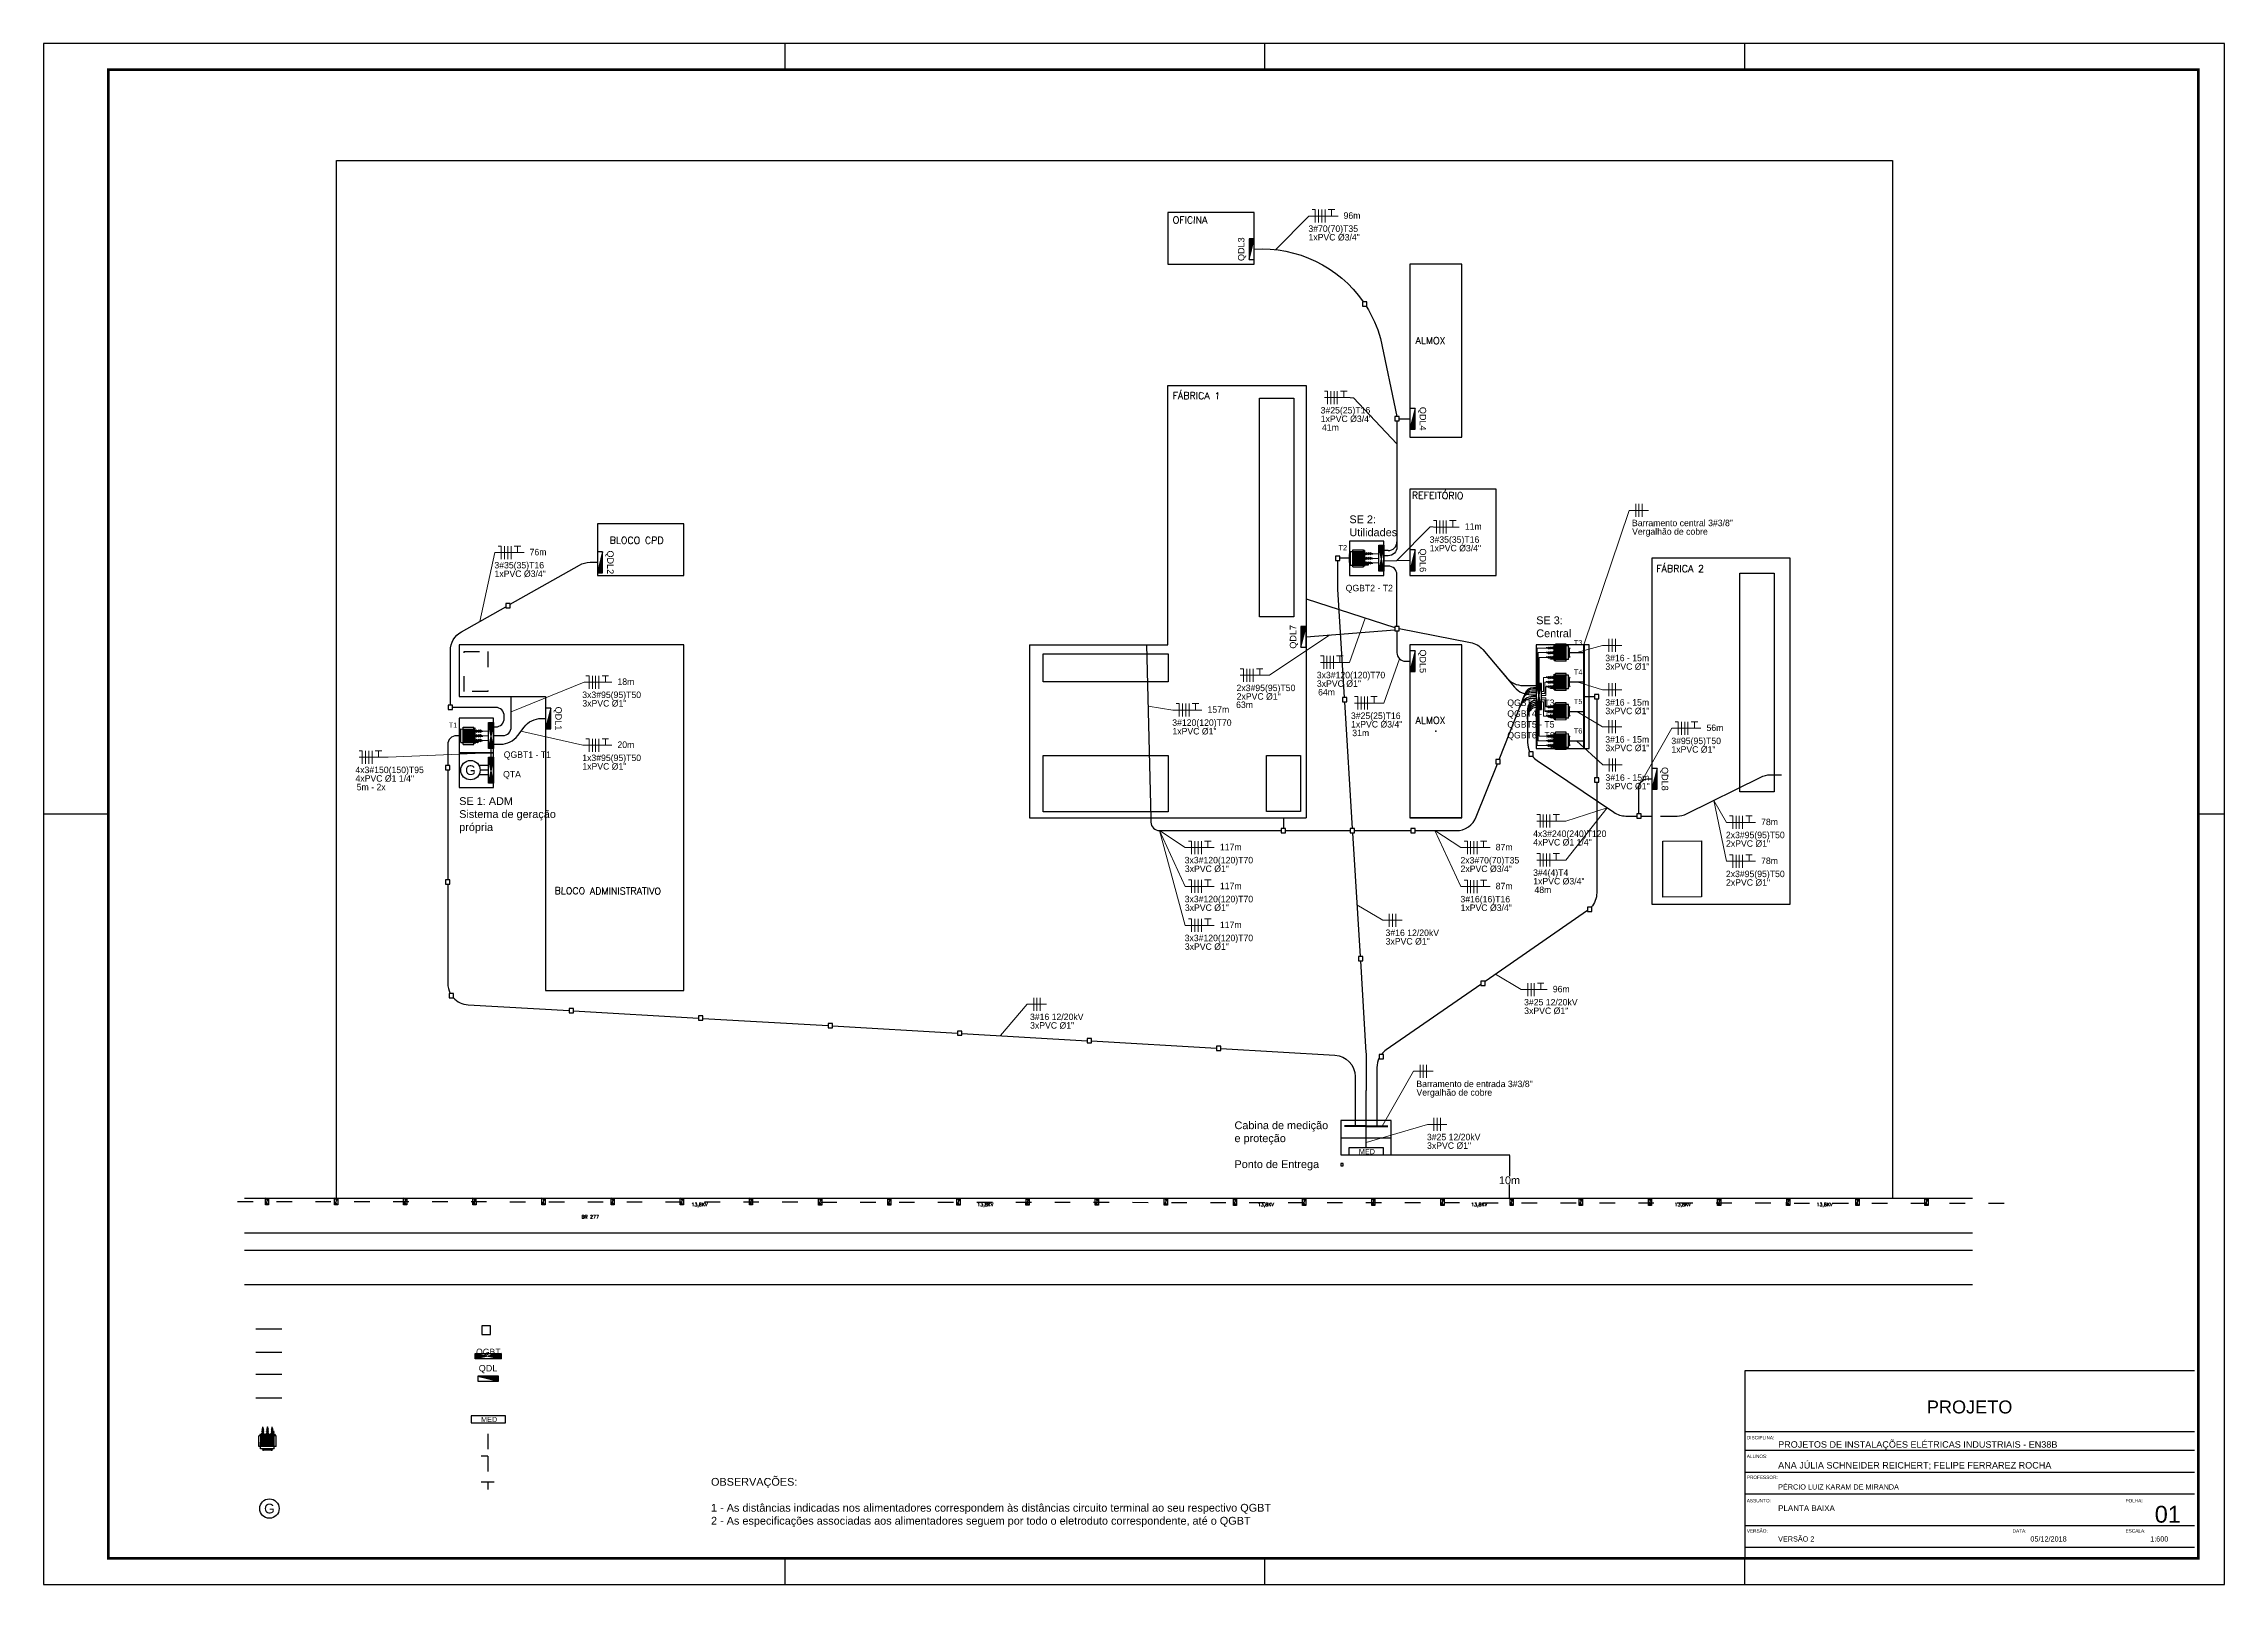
# Model space of a CAD drawing. Header units: millimetres. Extents: x 41808 to 42649, y -1673 to -1079.
import ezdxf
from ezdxf.enums import TextEntityAlignment as Align

# ---------------------------------------------------------------- set-up
doc = ezdxf.new("R2018")
doc.units = ezdxf.units.MM
doc.header["$LTSCALE"] = 0.5
for name, pattern in [('ACAD_ISO03W100', [30, 12, -18]), ('CONTINU', [0]), ('CONTINUA', [0]), ('CONTINUO', [0])]:
    doc.linetypes.add(name, pattern=pattern)
doc.layers.add('Alimentadores', color=7, linetype='Continuous', lineweight=25)
doc.layers.add('FIAÇÃO T', color=18, linetype='CONTINU', lineweight=5)
for name, color, linetype in [('ARQ-FOLHA', 7, 'Continuous'), ('Blocos', 7, 'Continuous'), ('Caixas', 7, 'Continuous'), ('POSTE', 7, 'Continuous'), ('QDs e CCMs', 7, 'Continuous'), ('QGs', 7, 'Continuous'), ('Subestações', 7, 'Continuous'), ('Transformadores', 162, 'Continuous')]:
    doc.layers.add(name, color=color, linetype=linetype)
doc.styles.add('arial', font='arial.ttf')
doc.styles.add('cotas', font='GOTHIC.TTF')
doc.styles.get("Standard").update_dxf_attribs({"font": 'arial.ttf'})
doc.styles.add('VERT', font='romans.shx', dxfattribs={"height": 1.5})
doc.dimstyles.get("Standard").update_dxf_attribs({"dimtxt": 0.18, "dimasz": 0.18, "dimexe": 0.18, "dimexo": 0.0625, "dimgap": 0.09, "dimtad": 0, "dimtih": 1, "dimtoh": 1, "dimdec": 4, "dimzin": 0, "dimdsep": 46, "dimtxsty": 'Standard', "dimcen": 0.09, "dimadec": 0, "dimazin": 0, "dimtfac": 1, "dimtdec": 4, "dimtofl": 0, "dimtmove": 0, "dimatfit": 3, "dimfxl": 1, "dimtolj": 1, "dimtzin": 0, "dimarcsym": 0})

msp = doc.modelspace()

# ---------------------------------------------------------------- texts
at = {"linetype": 'Continuous', "lineweight": -3, "style": 'VERT'}
for s, p in [('13,8KV', (42057.66497, -1527.29034, 1172.88745)), ('13,8KV', (42167.87104, -1527.29034, 1172.88745)), ('13,8KV', (42275.98987, -1527.29034, 1172.88745)), ('13,8KV', (42358.22697, -1527.29034, 1172.88745)), ('13,8KV', (42436.70706, -1527.29034, 1172.88745)), ('13,8KV', (42491.39264, -1527.29034, 1172.88745)), ('BR 277', (42015.29805, -1532.05062, 1172.88745))]:
    msp.add_text(s, height=1.332827, rotation=359.77331511, dxfattribs=at).set_placement(p)
at = {"char_height": 3, "attachment_point": 4}
for s, insert in [('SE 2:\\PUtilidades', (42311.33301, -1265.10738)), ('SE 3:\\PCentral', (42383.35064, -1304.02408)), ('SE 1: ADM\\PSistema de geração própria', (41968.16113, -1376.62897)), ('Cabina de medição e proteção\\P\\PPonto de Entrega', (42267.03175, -1504.05225))]:
    msp.add_mtext_dynamic_manual_height_columns(s, width=38.0747696, gutter_width=15, heights=[0], dxfattribs=dict(at, insert=insert))
at = {"layer": 'Alimentadores', "insert": (42065.22585, -1632.0115), "char_height": 3, "attachment_point": 1}
msp.add_mtext_dynamic_manual_height_columns('OBSERVAÇÕES:\\P\\P1 - As distâncias indicadas nos alimentadores correspondem às distâncias circuito terminal ao seu respectivo QGBT\\P2 - As especificações associadas aos alimentadores seguem por todo o eletroduto correspondente, até o QGBT', width=220.9877147, gutter_width=15, heights=[0], dxfattribs=at)
at = {"layer": 'ARQ-FOLHA', "style": 'arial'}
msp.add_text('PROJETO', height=4.998, dxfattribs=at).set_placement((42550.41452, -1604.65914), align=Align.MIDDLE_CENTER)
for s, height, p in [('DISCIPLINA:', 1.29948, (42464.53175, -1617.13639)), ('PROJETOS DE INSTALAÇÕES ELÉTRICAS INDUSTRIAIS - EN38B', 2.499, (42476.6042, -1620.34999)), ('ALUNOS:', 1.29948, (42464.53175, -1624.33351)), ('ANA JÚLIA SCHNEIDER REICHERT; FELIPE FERRAREZ ROCHA', 2.499, (42476.6042, -1628.38695)), ('PROFESSOR:', 1.29948, (42464.53175, -1632.41778)), ('PÉRCIO LUIZ KARAM DE MIRANDA', 1.9992, (42476.6042, -1636.47122)), ('ASSUNTO:', 1.29948, (42464.53175, -1641.40902)), ('PLANTA BAIXA', 2.19912, (42476.6042, -1644.77111)), ('FOLHA:', 1.29948, (42610.56198, -1641.40902)), ('VERSÃO:', 1.29948, (42464.53175, -1653.07326)), ('VERSÃO 2', 1.9992, (42476.6042, -1656.5253)), ('DATA:', 1.29948, (42566.98657, -1653.07326)), ('05/12/2018', 1.9992, (42573.85112, -1656.5253)), ('ESCALA:', 1.29948, (42610.52776, -1653.07326)), ('1:600', 1.9992, (42620.01467, -1656.5253))]:
    msp.add_text(s, height=height, dxfattribs=at).set_placement(p)
msp.add_attdef('01', (42621.77365, -1649.24977), '01', height=6.4974, dxfattribs=at)
at = {"layer": 'Blocos', "color": 18, "linetype": 'Continuous', "lineweight": -3, "true_color": 0x000000, "style": 'VERT'}
for s, height, p in [('OFICINA', 2.665653, (42243.20984, -1148.55916, 1172.88745)), ('ALMOX', 2.665653, (42336.82893, -1194.99495, 2345.77491)), ('FÁBRICA 1', 2.665653, (42243.17896, -1216.26884, 1172.88745)), ('REFEITÓRIO', 2.665653, (42335.39564, -1254.70094, 2345.77491)), ('BLOCO CPD', 2.665653, (42026.16428, -1271.95169, 2345.77491)), ('FÁBRICA 2', 2.665653, (42429.62632, -1282.90796, 2345.77491)), ('ALMOX', 2.665653, (42336.82893, -1341.34889, 2345.77491)), ('BLOCO ADMINISTRATIVO', 2.6656533, (42004.9285, -1407.05785, 2345.77491))]:
    msp.add_text(s, height=height, rotation=359.77331511, dxfattribs=at).set_placement(p)

# ---------------------------------------------------------------- blocks, each defined once
blk = doc.blocks.new('POSTE PADRAO')
at = {"layer": 'POSTE'}
h = blk.add_hatch(color=256, dxfattribs=at)
h.paths.add_polyline_path([(46, 0), (0, -99), (93, -99)])
h.paths.add_polyline_path([(92, 99), (0, 99), (46, 0)])
at = {"layer": 'POSTE', "color": 0}
blk.add_lwpolyline([(0, -99), (0, 99), (92, 99), (93, -99)], close=True, dxfattribs=at)
at = {"layer": 'POSTE'}
blk.add_lwpolyline([(0, -99), (92, 99)], dxfattribs=at)
blk = doc.blocks.new('QDL')
at = {"layer": 'QDs e CCMs'}
h = blk.add_hatch(color=256, dxfattribs=at)
h.dxf.hatch_style = 1
h.paths.add_polyline_path([(42607.7, -897.8), (42595.7, -897.8), (42607.7, -900.8)])
for p, q in [((42607.7, -897.8), (42595.7, -897.8)), ((42595.7, -897.8), (42595.7, -900.8)), ((42595.7, -897.8), (42607.7, -900.8)), ((42595.7, -900.8), (42607.7, -900.8)), ((42607.7, -900.8), (42607.7, -897.8))]:
    blk.add_line(p, q, dxfattribs=at)
blk.add_attdef('QDL1', text='', height=3, dxfattribs=at).set_placement((42601.7, -897.8), align=Align.BOTTOM_CENTER)
blk = doc.blocks.new('*U4')
at = {"layer": 'Transformadores', "linetype": 'CONTINUA'}
for p, q in [((124054564587.9381, 29453961914.54286), (124054564587.3756, 29453961914.54208)), ((124054564587.93829, 29453961914.3741), (124054564587.37579, 29453961914.37333)), ((124054564587.9418, 29453961911.83818), (124054564587.3793, 29453961911.83741)), ((124054564587.942, 29453961911.66943), (124054564587.3795, 29453961911.66865)), ((124054564587.9455, 29453961909.15481), (124054564587.383, 29453961909.15403)), ((124054564587.94569, 29453961908.98606), (124054564587.38319, 29453961908.98529)), ((124054564587.9381, 29453961914.54286), (124054564588.9305, 29453961915.02823)), ((124054564588.9321, 29453961913.89146), (124054564587.93829, 29453961914.3741)), ((124054564587.9418, 29453961911.83818), (124054564588.9343, 29453961912.32356)), ((124054564588.9359, 29453961911.18679), (124054564587.942, 29453961911.66943)), ((124054564587.9455, 29453961909.15481), (124054564588.938, 29453961909.64019)), ((124054564588.9395, 29453961908.50342), (124054564587.94569, 29453961908.98606)), ((124054564588.9305, 29453961915.02823), (124054564589.06239, 29453961915.02841)), ((124054564588.9321, 29453961913.89146), (124054564589.064, 29453961913.89164)), ((124054564588.9343, 29453961912.32356), (124054564589.0661, 29453961912.32374)), ((124054564588.9359, 29453961911.18679), (124054564589.0677, 29453961911.18697)), ((124054564588.938, 29453961909.64019), (124054564589.06979, 29453961909.64037)), ((124054564588.9395, 29453961908.50342), (124054564589.0714, 29453961908.5036)), ((124054564589.0631, 29453961914.5444), (124054564590.0555, 29453961915.02977)), ((124054564590.0571, 29453961913.89301), (124054564589.06329, 29453961914.37565)), ((124054564589.0668, 29453961911.83973), (124054564590.0593, 29453961912.3251)), ((124054564590.0609, 29453961911.18834), (124054564589.067, 29453961911.67098)), ((124054564589.0705, 29453961909.15635), (124054564590.063, 29453961909.64174)), ((124054564590.0645, 29453961908.50497), (124054564589.07069, 29453961908.98761)), ((124054564590.4339, 29453961908.17885), (124054564589.8593, 29453961908.17807)), ((124054564589.8595, 29453961908.06557), (124054564589.8593, 29453961908.17807)), ((124054564590.4341, 29453961908.06636), (124054564589.8595, 29453961908.06557)), ((124054564590.18739, 29453961915.03241), (124054564590.0555, 29453961915.03223)), ((124054564590.189, 29453961913.8916), (124054564590.0571, 29453961913.89142)), ((124054564590.1911, 29453961912.32774), (124054564590.0593, 29453961912.32756)), ((124054564590.1927, 29453961911.18693), (124054564590.0609, 29453961911.18675)), ((124054564590.19479, 29453961909.64436), (124054564590.063, 29453961909.64418)), ((124054564590.1964, 29453961908.50356), (124054564590.0645, 29453961908.50338)), ((124054564590.1881, 29453961914.54595), (124054564591.1805, 29453961915.03133)), ((124054564591.1821, 29453961913.89456), (124054564590.18829, 29453961914.37719)), ((124054564590.1918, 29453961911.84127), (124054564591.1843, 29453961912.32666)), ((124054564591.1859, 29453961911.18989), (124054564590.192, 29453961911.67252)), ((124054564590.1955, 29453961909.1579), (124054564591.188, 29453961909.64329)), ((124054564591.1895, 29453961908.50652), (124054564590.19569, 29453961908.98915)), ((124054564590.6033, 29453961908.27964), (124054564590.4337, 29453961908.2794)), ((124054564590.4337, 29453961908.2794), (124054564590.4342, 29453961907.97095)), ((124054564590.6037, 29453961907.9712), (124054564590.4342, 29453961907.97095)), ((124054564590.7916, 29453961908.31185), (124054564590.6032, 29453961908.31159)), ((124054564590.6032, 29453961908.31159), (124054564590.60381, 29453961907.93467)), ((124054564590.7921, 29453961907.93493), (124054564590.60381, 29453961907.93467)), ((124054564590.7916, 29453961908.31185), (124054564590.7921, 29453961907.93493)), ((124054564591.4511, 29453961908.18025), (124054564590.79179, 29453961908.17935)), ((124054564591.45129, 29453961908.06775), (124054564590.79201, 29453961908.06685)), ((124054564591.31239, 29453961915.03396), (124054564591.1805, 29453961915.03378)), ((124054564591.314, 29453961913.89315), (124054564591.1821, 29453961913.89297)), ((124054564591.3161, 29453961912.32929), (124054564591.1843, 29453961912.32911)), ((124054564591.3177, 29453961911.18848), (124054564591.1859, 29453961911.1883)), ((124054564591.31979, 29453961909.64592), (124054564591.188, 29453961909.64573)), ((124054564591.3214, 29453961908.50512), (124054564591.1895, 29453961908.50493)), ((124054564591.7247, 29453961914.68583), (124054564591.3129, 29453961914.68526)), ((124054564591.7253, 29453961914.25889), (124054564591.31351, 29453961914.25833)), ((124054564591.72839, 29453961911.98116), (124054564591.3166, 29453961911.98059)), ((124054564591.729, 29453961911.55423), (124054564591.3172, 29453961911.55367)), ((124054564591.7321, 29453961909.29779), (124054564591.3203, 29453961909.29722)), ((124054564591.7327, 29453961908.87085), (124054564591.32091, 29453961908.87029)), ((124054564591.6769, 29453961908.31307), (124054564591.4509, 29453961908.31275)), ((124054564591.4509, 29453961908.31275), (124054564591.4514, 29453961907.93583)), ((124054564591.67751, 29453961907.93615), (124054564591.4514, 29453961907.93583)), ((124054564591.884, 29453961908.40586), (124054564591.6768, 29453961908.40557)), ((124054564591.6768, 29453961908.40557), (124054564591.6776, 29453961907.84307)), ((124054564591.8848, 29453961907.84336), (124054564591.6776, 29453961907.84307)), ((124054564591.8752, 29453961914.81298), (124054564591.7245, 29453961914.81278)), ((124054564591.7245, 29453961914.81278), (124054564591.72549, 29453961914.11546)), ((124054564591.87621, 29453961914.11567), (124054564591.72549, 29453961914.11546)), ((124054564591.87891, 29453961912.10831), (124054564591.7282, 29453961912.1081)), ((124054564591.7282, 29453961912.1081), (124054564591.7292, 29453961911.4108)), ((124054564591.8799, 29453961911.41101), (124054564591.7292, 29453961911.4108)), ((124054564591.8826, 29453961909.42495), (124054564591.7319, 29453961909.42474)), ((124054564591.7319, 29453961909.42474), (124054564591.73289, 29453961908.72742)), ((124054564591.88361, 29453961908.72763), (124054564591.73289, 29453961908.72742)), ((124054564591.8732, 29453961916.2706), (124054564592.0596, 29453961916.27085)), ((124054564591.8855, 29453961907.3119), (124054564591.8732, 29453961916.2706)), ((124054564591.8855, 29453961907.3119), (124054564592.07201, 29453961907.31216)), ((124054564592.07201, 29453961907.31216), (124054564592.0596, 29453961916.27085)), ((124054564600.20351, 29453961915.72071), (124054564592.06039, 29453961915.7095)), ((124054564600.21429, 29453961907.84571), (124054564592.0713, 29453961907.8345)), ((124054564598.8224, 29453961916.75943), (124054564592.6555, 29453961916.75095)), ((124054564592.6693, 29453961906.7947), (124054564592.6555, 29453961916.75095)), ((124054564598.8242, 29453961915.49381), (124054564592.6573, 29453961915.48533)), ((124054564598.82471, 29453961915.15631), (124054564592.6577, 29453961915.14782)), ((124054564598.8251, 29453961914.8188), (124054564592.6582, 29453961914.81032)), ((124054564598.82561, 29453961914.48131), (124054564592.65871, 29453961914.47283)), ((124054564598.8261, 29453961914.1438), (124054564592.6591, 29453961914.13532)), ((124054564598.82651, 29453961913.80631), (124054564592.65961, 29453961913.79783)), ((124054564598.8275, 29453961913.1313), (124054564592.66051, 29453961913.12282)), ((124054564598.8279, 29453961912.79381), (124054564592.661, 29453961912.78533)), ((124054564598.8284, 29453961912.4563), (124054564592.6615, 29453961912.44782)), ((124054564598.8289, 29453961912.11881), (124054564592.662, 29453961912.11033)), ((124054564598.8293, 29453961911.78131), (124054564592.6624, 29453961911.77282)), ((124054564598.8298, 29453961911.4438), (124054564592.6629, 29453961911.43532)), ((124054564598.8302, 29453961911.10631), (124054564592.6633, 29453961911.09783)), ((124054564598.8307, 29453961910.7688), (124054564592.6638, 29453961910.76032)), ((124054564598.83121, 29453961910.43131), (124054564592.6642, 29453961910.42283)), ((124054564598.8316, 29453961910.09381), (124054564592.6647, 29453961910.08532)), ((124054564598.83211, 29453961909.7563), (124054564592.66521, 29453961909.74782)), ((124054564598.8326, 29453961909.41881), (124054564592.6656, 29453961909.41033)), ((124054564598.83299, 29453961909.0813), (124054564592.66611, 29453961909.07282)), ((124054564598.8335, 29453961908.74381), (124054564592.6666, 29453961908.73533)), ((124054564598.834, 29453961908.40631), (124054564592.6671, 29453961908.39782)), ((124054564598.8344, 29453961908.0688), (124054564592.6675, 29453961908.06032)), ((124054564598.8362, 29453961906.80318), (124054564592.6693, 29453961906.7947)), ((124054564593.036, 29453961908.06083), (124054564593.0258, 29453961915.48584)), ((124054564598.4659, 29453961908.06829), (124054564598.4557, 29453961915.4933)), ((124054564598.8362, 29453961906.80318), (124054564598.8224, 29453961916.75943)), ((124054564600.21429, 29453961907.84571), (124054564600.20351, 29453961915.72071)), ((124054564600.3792, 29453961914.48345), (124054564600.2052, 29453961914.48321)), ((124054564600.38879, 29453961909.08345), (124054564600.2126, 29453961909.08321)), ((124054564600.9039, 29453961909.54174), (124054564600.89771, 29453961914.02917))]:
    blk.add_line(p, q, dxfattribs=at)
at = {"layer": 'Transformadores'}
for p, q in [((124054564587.3756, 29453961914.54208), (124054564587.37579, 29453961914.37333)), ((124054564587.3793, 29453961911.83741), (124054564587.3795, 29453961911.66865)), ((124054564587.383, 29453961909.15403), (124054564587.38319, 29453961908.98529)), ((124054564587.9381, 29453961914.54286), (124054564587.93829, 29453961914.3741)), ((124054564587.9418, 29453961911.83818), (124054564587.942, 29453961911.66943)), ((124054564587.9455, 29453961909.15481), (124054564587.94569, 29453961908.98606)), ((124054564588.9305, 29453961915.02823), (124054564588.9321, 29453961913.89146)), ((124054564588.9343, 29453961912.32356), (124054564588.9359, 29453961911.18679)), ((124054564588.938, 29453961909.64019), (124054564588.9395, 29453961908.50342)), ((124054564589.06239, 29453961915.02841), (124054564589.064, 29453961913.89164)), ((124054564589.0661, 29453961912.32374), (124054564589.0677, 29453961911.18697)), ((124054564589.06979, 29453961909.64037), (124054564589.0714, 29453961908.5036)), ((124054564590.0555, 29453961915.03223), (124054564590.0571, 29453961913.89142)), ((124054564590.0593, 29453961912.32756), (124054564590.0609, 29453961911.18675)), ((124054564590.063, 29453961909.64418), (124054564590.0645, 29453961908.50338)), ((124054564590.18739, 29453961915.03241), (124054564590.189, 29453961913.8916)), ((124054564590.1911, 29453961912.32774), (124054564590.1927, 29453961911.18693)), ((124054564590.19479, 29453961909.64436), (124054564590.1964, 29453961908.50356)), ((124054564591.1805, 29453961915.03378), (124054564591.1821, 29453961913.89297)), ((124054564591.1843, 29453961912.32911), (124054564591.1859, 29453961911.1883)), ((124054564591.188, 29453961909.64573), (124054564591.1895, 29453961908.50493)), ((124054564591.31239, 29453961915.03396), (124054564591.314, 29453961913.89315)), ((124054564591.3161, 29453961912.32929), (124054564591.3177, 29453961911.18848)), ((124054564591.31979, 29453961909.64592), (124054564591.3214, 29453961908.50512))]:
    blk.add_line(p, q, dxfattribs=at)
at = {"layer": 'Transformadores', "linetype": 'CONTINUA'}
for centre, radius in [((124054564600.64371, 29453961914.26228), 0.34477), ((124054564600.6505, 29453961909.30793), 0.34477), ((124054564600.64371, 29453961914.26228), 0.17602), ((124054564600.6505, 29453961909.30793), 0.17602)]:
    blk.add_circle(centre, radius, dxfattribs=at)
at = {"layer": 'Transformadores'}
for tag, p in [('NOME', (124054564602.8835, 29453961915.53989)), ('TENSÃO', (124054564602.8835, 29453961904.50232)), ('POTÊNCIA', (124054564602.7715, 29453961909.75777))]:
    blk.add_attdef(tag, text='', height=3, dxfattribs=at).set_placement(p, align=Align.BOTTOM_LEFT)
blk = doc.blocks.new('QGBT')
at = {"layer": 'QGs'}
h = blk.add_hatch(color=7, dxfattribs=at)
h.dxf.hatch_style = 1
h.paths.add_polyline_path([(42544.7, -984.9), (42540.7, -984.9), (42542.7, -994.9)])
h.paths.add_polyline_path([(42542.7, -994.9), (42540.7, -1004.9), (42544.7, -1004.9)])
at = {"layer": 'QGs', "color": 7}
for p, q in [((42540.7, -984.9), (42540.7, -1004.9)), ((42544.7, -984.9), (42540.7, -984.9)), ((42540.7, -984.9), (42544.7, -1004.9)), ((42540.7, -1004.9), (42544.7, -984.9)), ((42544.7, -1004.9), (42544.7, -984.9)), ((42540.7, -1004.9), (42544.7, -1004.9))]:
    blk.add_line(p, q, dxfattribs=at)
at = {"layer": 'QGs', "color": 7, "lineweight": 30, "flags": 104}
blk.add_attdef('QGBT', text='', height=6, dxfattribs=at).set_placement((42539.1, -994.9), align=Align.MIDDLE_RIGHT)
blk = doc.blocks.new('Medição')
at = {"layer": 'QDs e CCMs'}
blk.add_lwpolyline([(42155.17, -1338.78), (42163.17, -1338.78), (42163.17, -1337.18), (42155.17, -1337.18)], close=True, dxfattribs=at)
blk.add_text('MED', height=1.2, dxfattribs=at).set_placement((42157.49, -1338.62))
blk = doc.blocks.new('*U9')
at = {"layer": 'Transformadores', "linetype": 'CONTINUA'}
for p, q in [((124054564587.95531, 29453961911.87114), (124054564587.39281, 29453961911.87035)), ((124054564587.95551, 29453961911.70238), (124054564587.39301, 29453961911.7016)), ((124054564587.959, 29453961909.16646), (124054564587.3965, 29453961909.16568)), ((124054564587.9593, 29453961908.99771), (124054564587.3968, 29453961908.99693)), ((124054564587.96271, 29453961906.48309), (124054564587.40021, 29453961906.4823)), ((124054564587.95531, 29453961911.87114), (124054564588.9478, 29453961912.35651)), ((124054564588.9493, 29453961911.21974), (124054564587.95551, 29453961911.70238)), ((124054564587.959, 29453961909.16646), (124054564588.95151, 29453961909.65184)), ((124054564588.95309, 29453961908.51507), (124054564587.9593, 29453961908.99771)), ((124054564587.96271, 29453961906.48309), (124054564588.9552, 29453961906.96847)), ((124054564588.9478, 29453961912.35651), (124054564589.07961, 29453961912.35669)), ((124054564588.9493, 29453961911.21974), (124054564589.08121, 29453961911.21992)), ((124054564588.95151, 29453961909.65184), (124054564589.0833, 29453961909.65202)), ((124054564588.95309, 29453961908.51507), (124054564589.0849, 29453961908.51525)), ((124054564588.9552, 29453961906.96847), (124054564589.08701, 29453961906.96865)), ((124054564589.08031, 29453961911.87268), (124054564590.0728, 29453961912.35805)), ((124054564590.0743, 29453961911.22128), (124054564589.08051, 29453961911.70393)), ((124054564589.084, 29453961909.16801), (124054564590.07651, 29453961909.65338)), ((124054564590.07809, 29453961908.51661), (124054564589.0843, 29453961908.99926)), ((124054564589.08771, 29453961906.48463), (124054564590.0802, 29453961906.97001)), ((124054564590.20461, 29453961912.36069), (124054564590.0728, 29453961912.36051)), ((124054564590.20621, 29453961911.21988), (124054564590.0743, 29453961911.2197)), ((124054564590.2083, 29453961909.65602), (124054564590.07651, 29453961909.65583)), ((124054564590.2099, 29453961908.51521), (124054564590.07809, 29453961908.51503)), ((124054564590.21201, 29453961906.97264), (124054564590.0802, 29453961906.97246)), ((124054564590.20531, 29453961911.87423), (124054564591.1978, 29453961912.3596)), ((124054564591.1993, 29453961911.22284), (124054564590.20551, 29453961911.70547)), ((124054564590.209, 29453961909.16955), (124054564591.20151, 29453961909.65493)), ((124054564591.20309, 29453961908.51817), (124054564590.2093, 29453961909.0008)), ((124054564590.21271, 29453961906.48618), (124054564591.2052, 29453961906.97157)), ((124054564591.32961, 29453961912.36224), (124054564591.1978, 29453961912.36206)), ((124054564591.33121, 29453961911.22143), (124054564591.1993, 29453961911.22125)), ((124054564591.3333, 29453961909.65757), (124054564591.20151, 29453961909.65739)), ((124054564591.3349, 29453961908.51676), (124054564591.20309, 29453961908.51658)), ((124054564591.33701, 29453961906.97419), (124054564591.2052, 29453961906.97401)), ((124054564591.7419, 29453961912.0141), (124054564591.33009, 29453961912.01353)), ((124054564591.74249, 29453961911.58717), (124054564591.3307, 29453961911.58661)), ((124054564591.74561, 29453961909.30944), (124054564591.3338, 29453961909.30887)), ((124054564591.7462, 29453961908.88251), (124054564591.3344, 29453961908.88194)), ((124054564591.7493, 29453961906.62606), (124054564591.33749, 29453961906.6255)), ((124054564591.8924, 29453961912.14126), (124054564591.7417, 29453961912.14106)), ((124054564591.7417, 29453961912.14106), (124054564591.74271, 29453961911.44374)), ((124054564591.8934, 29453961911.44395), (124054564591.74271, 29453961911.44374)), ((124054564591.8961, 29453961909.43659), (124054564591.7455, 29453961909.43638)), ((124054564591.7455, 29453961909.43638), (124054564591.7464, 29453961908.73908)), ((124054564591.89709, 29453961908.73928), (124054564591.7464, 29453961908.73908)), ((124054564591.8998, 29453961906.75322), (124054564591.7491, 29453961906.75302)), ((124054564591.7491, 29453961906.75302), (124054564591.75011, 29453961906.0557)), ((124054564591.8904, 29453961913.59887), (124054564592.0768, 29453961913.59913)), ((124054564591.90269, 29453961904.64018), (124054564591.8904, 29453961913.59887)), ((124054564592.0892, 29453961904.64044), (124054564592.0768, 29453961913.59913)), ((124054564600.2207, 29453961913.04899), (124054564592.07761, 29453961913.03778)), ((124054564598.83971, 29453961914.0877), (124054564592.67281, 29453961914.07922)), ((124054564592.68649, 29453961904.12298), (124054564592.67281, 29453961914.07922)), ((124054564598.8414, 29453961912.82209), (124054564592.6745, 29453961912.81361)), ((124054564598.8419, 29453961912.48458), (124054564592.675, 29453961912.4761)), ((124054564598.8423, 29453961912.14708), (124054564592.6754, 29453961912.1386)), ((124054564598.8428, 29453961911.80959), (124054564592.6759, 29453961911.80111)), ((124054564598.84331, 29453961911.47208), (124054564592.67641, 29453961911.4636)), ((124054564598.8438, 29453961911.13459), (124054564592.6768, 29453961911.12611)), ((124054564598.8447, 29453961910.45958), (124054564592.6777, 29453961910.4511)), ((124054564598.8452, 29453961910.12209), (124054564592.67821, 29453961910.11361)), ((124054564598.8456, 29453961909.78458), (124054564592.6787, 29453961909.7761)), ((124054564598.8461, 29453961909.44709), (124054564592.6792, 29453961909.43861)), ((124054564598.8465, 29453961909.10958), (124054564592.6796, 29453961909.1011)), ((124054564598.847, 29453961908.77208), (124054564592.6801, 29453961908.7636)), ((124054564598.8474, 29453961908.43459), (124054564592.6805, 29453961908.42611)), ((124054564598.8479, 29453961908.09708), (124054564592.681, 29453961908.0886)), ((124054564598.8484, 29453961907.75959), (124054564592.6815, 29453961907.75111)), ((124054564598.8488, 29453961907.42208), (124054564592.6819, 29453961907.4136)), ((124054564598.8493, 29453961907.08458), (124054564592.6824, 29453961907.0761)), ((124054564598.84979, 29453961906.74709), (124054564592.68291, 29453961906.73861)), ((124054564593.05321, 29453961905.38911), (124054564593.043, 29453961912.81411)), ((124054564598.4832, 29453961905.39657), (124054564598.4729, 29453961912.82158)), ((124054564598.85339, 29453961904.13146), (124054564598.83971, 29453961914.0877)), ((124054564600.23151, 29453961905.17399), (124054564600.2207, 29453961913.04899)), ((124054564600.39639, 29453961911.81173), (124054564600.2224, 29453961911.81149)), ((124054564600.9211, 29453961906.87002), (124054564600.9149, 29453961911.35744)), ((124054564587.96291, 29453961906.31434), (124054564587.40041, 29453961906.31356)), ((124054564588.9567, 29453961905.8317), (124054564587.96291, 29453961906.31434)), ((124054564588.9567, 29453961905.8317), (124054564589.08859, 29453961905.83188)), ((124054564590.0817, 29453961905.83324), (124054564589.08791, 29453961906.31589)), ((124054564590.4511, 29453961905.50713), (124054564589.8766, 29453961905.50634)), ((124054564589.87669, 29453961905.39384), (124054564589.8766, 29453961905.50634)), ((124054564590.45129, 29453961905.39463), (124054564589.87669, 29453961905.39384)), ((124054564590.21359, 29453961905.83184), (124054564590.0817, 29453961905.83166)), ((124054564591.2067, 29453961905.8348), (124054564590.21291, 29453961906.31743)), ((124054564590.6205, 29453961905.60791), (124054564590.451, 29453961905.60767)), ((124054564590.451, 29453961905.60767), (124054564590.4514, 29453961905.29923)), ((124054564590.6209, 29453961905.29947), (124054564590.4514, 29453961905.29923)), ((124054564590.80881, 29453961905.64013), (124054564590.6205, 29453961905.63987)), ((124054564590.6205, 29453961905.63987), (124054564590.621, 29453961905.26295)), ((124054564590.8094, 29453961905.26321), (124054564590.621, 29453961905.26295)), ((124054564590.80881, 29453961905.64013), (124054564590.8094, 29453961905.26321)), ((124054564591.46831, 29453961905.50853), (124054564590.80901, 29453961905.50763)), ((124054564591.46851, 29453961905.39603), (124054564590.8092, 29453961905.39513)), ((124054564591.33859, 29453961905.83339), (124054564591.2067, 29453961905.83321)), ((124054564591.74989, 29453961906.19913), (124054564591.3381, 29453961906.19857)), ((124054564591.6942, 29453961905.64135), (124054564591.46809, 29453961905.64103)), ((124054564591.46809, 29453961905.64103), (124054564591.4686, 29453961905.26411)), ((124054564591.6947, 29453961905.26443), (124054564591.4686, 29453961905.26411)), ((124054564591.9012, 29453961905.73413), (124054564591.694, 29453961905.73385)), ((124054564591.694, 29453961905.73385), (124054564591.69479, 29453961905.17135)), ((124054564591.90199, 29453961905.17163), (124054564591.69479, 29453961905.17135)), ((124054564591.9008, 29453961906.05591), (124054564591.75011, 29453961906.0557)), ((124054564591.90269, 29453961904.64018), (124054564592.0892, 29453961904.64044)), ((124054564600.23151, 29453961905.17399), (124054564592.0885, 29453961905.16278)), ((124054564598.8503, 29453961906.40958), (124054564592.6833, 29453961906.4011)), ((124054564598.85069, 29453961906.07209), (124054564592.68381, 29453961906.06361)), ((124054564598.8512, 29453961905.73458), (124054564592.6843, 29453961905.7261)), ((124054564598.8517, 29453961905.39708), (124054564592.68469, 29453961905.3886)), ((124054564598.85339, 29453961904.13146), (124054564592.68649, 29453961904.12298)), ((124054564600.40601, 29453961906.41173), (124054564600.2298, 29453961906.41149))]:
    blk.add_line(p, q, dxfattribs=at)
at = {"layer": 'Transformadores'}
for p, q in [((124054564587.39281, 29453961911.87035), (124054564587.39301, 29453961911.7016)), ((124054564587.3965, 29453961909.16568), (124054564587.3968, 29453961908.99693)), ((124054564587.40021, 29453961906.4823), (124054564587.40041, 29453961906.31356)), ((124054564587.95531, 29453961911.87114), (124054564587.95551, 29453961911.70238)), ((124054564587.959, 29453961909.16646), (124054564587.9593, 29453961908.99771)), ((124054564587.96271, 29453961906.48309), (124054564587.96291, 29453961906.31434)), ((124054564588.9478, 29453961912.35651), (124054564588.9493, 29453961911.21974)), ((124054564588.95151, 29453961909.65184), (124054564588.95309, 29453961908.51507)), ((124054564588.9552, 29453961906.96847), (124054564588.9567, 29453961905.8317)), ((124054564589.07961, 29453961912.35669), (124054564589.08121, 29453961911.21992)), ((124054564589.0833, 29453961909.65202), (124054564589.0849, 29453961908.51525)), ((124054564589.08701, 29453961906.96865), (124054564589.08859, 29453961905.83188)), ((124054564590.0728, 29453961912.36051), (124054564590.0743, 29453961911.2197)), ((124054564590.07651, 29453961909.65583), (124054564590.07809, 29453961908.51503)), ((124054564590.0802, 29453961906.97246), (124054564590.0817, 29453961905.83166)), ((124054564590.20461, 29453961912.36069), (124054564590.20621, 29453961911.21988)), ((124054564590.2083, 29453961909.65602), (124054564590.2099, 29453961908.51521)), ((124054564590.21201, 29453961906.97264), (124054564590.21359, 29453961905.83184)), ((124054564591.1978, 29453961912.36206), (124054564591.1993, 29453961911.22125)), ((124054564591.20151, 29453961909.65739), (124054564591.20309, 29453961908.51658)), ((124054564591.2052, 29453961906.97401), (124054564591.2067, 29453961905.83321)), ((124054564591.32961, 29453961912.36224), (124054564591.33121, 29453961911.22143)), ((124054564591.3333, 29453961909.65757), (124054564591.3349, 29453961908.51676)), ((124054564591.33701, 29453961906.97419), (124054564591.33859, 29453961905.83339))]:
    blk.add_line(p, q, dxfattribs=at)
at = {"layer": 'Transformadores', "linetype": 'CONTINUA'}
for centre, radius in [((124054564600.6609, 29453961911.59055), 0.34477), ((124054564600.66769, 29453961906.63621), 0.34477), ((124054564600.6609, 29453961911.59055), 0.17602), ((124054564600.66769, 29453961906.63621), 0.17602)]:
    blk.add_circle(centre, radius, dxfattribs=at)
at = {"layer": 'Transformadores'}
for tag, p in [('TENSÃO', (124054564602.9007, 29453961901.8306)), ('POTÊNCIA', (124054564602.7887, 29453961907.08605)), ('NOME', (124054564602.9007, 29453961912.86817))]:
    blk.add_attdef(tag, text='', height=3, dxfattribs=at).set_placement(p, align=Align.BOTTOM_LEFT)
blk = doc.blocks.new('*D11')
at = {"color": 0, "lineweight": -2, "transparency": 16777216}
for p, q in [((42308.09, -1507.52), (42373.22, -1507.52)), ((42373.04, -1507.7), (42373.04, -1515.7)), ((42373.04, -1524), (42373.04, -1518.94)), ((42308.09, -1524.18), (42373.22, -1524.18))]:
    blk.add_line(p, q, dxfattribs=at)
at = {"color": 0, "transparency": 16777216}
for points in [[(42373.01, -1507.7), (42373.07, -1507.7), (42373.04, -1507.52)], [(42373.01, -1524), (42373.07, -1524), (42373.04, -1524.18)]]:
    blk.add_solid(points, dxfattribs=at)
at = {"color": 0, "transparency": 16777216, "insert": (42373.04, -1517.32), "char_height": 0.18, "attachment_point": 5}
blk.add_mtext('\\A1;{\\H16.66667x;10m}', dxfattribs=at)
blk = doc.blocks.new('FOLHA A1')
at = {"layer": 'ARQ-FOLHA'}
for p, q in [((841, 0), (0, 0)), ((0, 0), (0, -594)), ((286, -10), (286, 0)), ((471, -10), (471, 0)), ((656, -10), (656, 0)), ((841, -594), (841, 0)), ((0, -297), (25, -297)), ((831, -297), (841, -297)), ((286, -594), (286, -584)), ((471, -594), (471, -584)), ((656, -594), (656, -584)), ((0, -594), (841, -594))]:
    blk.add_line(p, q, dxfattribs=at)
at = {"layer": 'ARQ-FOLHA', "const_width": 1}
blk.add_lwpolyline([(25, -10), (25, -584), (831, -584), (831, -10), (25, -10)], dxfattribs=at)
blk = doc.blocks.new('Gerador')
blk.add_circle((0, 0), 5)
blk.add_text('G', height=5).set_placement((0, 0), align=Align.MIDDLE_CENTER)
for tag, p in [('G', (7, 3)), ('S', (7, 0)), ('V', (7, -3))]:
    blk.add_attdef(tag, text='', height=2).set_placement(p, align=Align.MIDDLE_LEFT)
blk = doc.blocks.new('*U25')
at = {"layer": 'FIAÇÃO T'}
for p, q in [((0, 0), (2.5, 0)), ((0.5, -1), (0.5, 1)), ((1, -1), (1, 1)), ((1.5, -1), (1.5, 1))]:
    blk.add_line(p, q, dxfattribs=at)
at = {"layer": 'FIAÇÃO T', "linetype": 'Continuous', "ltscale": 0.5, "style": 'cotas'}
for tag, p in [('C', (-0.55, -3.76)), ('B', (-0.57, -2.44))]:
    blk.add_attdef(tag, p, '', height=1, dxfattribs=at)
blk = doc.blocks.new('*U22')
at = {"layer": 'FIAÇÃO T', "linetype": 'Continuous', "ltscale": 0.5}
for p, q in [((0, 0), (9.46, -2.77)), ((9.46, -2.77), (9.96, -2.77))]:
    blk.add_line(p, q, dxfattribs=at)
blk = doc.blocks.new('*U27')
at = {"layer": 'FIAÇÃO T'}
for p, q in [((0, 0), (2.5, 0)), ((0.5, -1), (0.5, 1)), ((1, -1), (1, 1)), ((1.5, -1), (1.5, 1))]:
    blk.add_line(p, q, dxfattribs=at)
at = {"layer": 'FIAÇÃO T', "linetype": 'Continuous', "ltscale": 0.5, "style": 'cotas'}
for tag, p in [('C', (-0.05, -3.76)), ('B', (-0.07, -2.44))]:
    blk.add_attdef(tag, p, '', height=1, dxfattribs=at)
blk = doc.blocks.new('*U26')
at = {"layer": 'FIAÇÃO T', "linetype": 'Continuous', "ltscale": 0.5}
for p, q in [((0, 0), (3.98, 2.37)), ((3.98, 2.37), (4.48, 2.37))]:
    blk.add_line(p, q, dxfattribs=at)
blk = doc.blocks.new('*U28')
at = {"layer": 'FIAÇÃO T', "linetype": 'Continuous', "ltscale": 0.5}
for p, q in [((0, 0), (4.12, 4.84)), ((4.12, 4.84), (4.62, 4.84))]:
    blk.add_line(p, q, dxfattribs=at)
blk = doc.blocks.new('*U29')
at = {"layer": 'FIAÇÃO T', "linetype": 'Continuous', "ltscale": 0.5}
for p, q in [((0, 0), (4.04, 3.73)), ((4.04, 3.73), (4.54, 3.73))]:
    blk.add_line(p, q, dxfattribs=at)
blk = doc.blocks.new('*U31')
at = {"layer": 'FIAÇÃO T', "linetype": 'Continuous', "ltscale": 0.5}
for p, q in [((0, 0), (3.98, 1.11)), ((3.98, 1.11), (4.48, 1.11))]:
    blk.add_line(p, q, dxfattribs=at)
blk = doc.blocks.new('*U32')
at = {"layer": 'FIAÇÃO T', "linetype": 'Continuous', "ltscale": 0.5}
for p, q in [((0, 0), (3.98, -1.2)), ((3.98, -1.2), (4.48, -1.2))]:
    blk.add_line(p, q, dxfattribs=at)
blk = doc.blocks.new('*U30')
at = {"layer": 'FIAÇÃO T', "linetype": 'Continuous', "ltscale": 0.5}
for p, q in [((0, 0), (4.85, 8.44)), ((4.85, 8.44), (5.35, 8.44))]:
    blk.add_line(p, q, dxfattribs=at)
blk = doc.blocks.new('*U33')
at = {"layer": 'FIAÇÃO T', "linetype": 'Continuous', "ltscale": 0.5}
for p, q in [((0, 0), (7, 20.72)), ((7, 20.72), (7.5, 20.72))]:
    blk.add_line(p, q, dxfattribs=at)
blk = doc.blocks.new('*U35')
at = {"layer": 'FIAÇÃO T'}
for p, q in [((1, 1), (0.5, 1)), ((0.5, 0), (3.5, 0)), ((1, -1), (1, 1)), ((1.5, -1), (1.5, 1)), ((2, -1), (2, 1)), ((2.5, -1), (2.5, 1))]:
    blk.add_line(p, q, dxfattribs=at)
at = {"layer": 'FIAÇÃO T', "linetype": 'Continuous', "ltscale": 0.5, "style": 'cotas'}
for tag, p in [('C', (-0.05, -3.76)), ('B', (-0.07, -2.44))]:
    blk.add_attdef(tag, p, '', height=1, dxfattribs=at)
blk = doc.blocks.new('*U34')
at = {"layer": 'FIAÇÃO T', "linetype": 'Continuous', "ltscale": 0.5}
for p, q in [((0, 0), (2.32, 10.6)), ((2.32, 10.6), (2.82, 10.6))]:
    blk.add_line(p, q, dxfattribs=at)
blk = doc.blocks.new('*U37')
at = {"layer": 'FIAÇÃO T', "linetype": 'Continuous', "ltscale": 0.5}
for p, q in [((0, 0), (11.26, 4.56)), ((11.26, 4.56), (11.76, 4.56))]:
    blk.add_line(p, q, dxfattribs=at)
blk = doc.blocks.new('*U38')
at = {"layer": 'FIAÇÃO T', "linetype": 'Continuous', "ltscale": 0.5}
for p, q in [((0, 0), (9.52, -2.14)), ((9.52, -2.14), (10.02, -2.14))]:
    blk.add_line(p, q, dxfattribs=at)
blk = doc.blocks.new('*U39')
at = {"layer": 'FIAÇÃO T', "linetype": 'Continuous', "ltscale": 0.5}
for p, q in [((0, 0), (9.32, -6.22)), ((9.32, -6.22), (9.82, -6.22))]:
    blk.add_line(p, q, dxfattribs=at)
blk = doc.blocks.new('*U41')
at = {"layer": 'FIAÇÃO T', "linetype": 'Continuous', "ltscale": 0.5}
for p, q in [((0, 0), (1.95, 3.39)), ((1.95, 3.39), (2.45, 3.39))]:
    blk.add_line(p, q, dxfattribs=at)
blk = doc.blocks.new('*U42')
at = {"layer": 'FIAÇÃO T', "linetype": 'Continuous', "ltscale": 0.5}
for p, q in [((0, 0), (4.68, 8.19)), ((4.68, 8.19), (5.18, 8.19))]:
    blk.add_line(p, q, dxfattribs=at)
blk = doc.blocks.new('*U43')
at = {"layer": 'FIAÇÃO T', "linetype": 'Continuous', "ltscale": 0.5}
for p, q in [((0, 0), (5.12, 5.18)), ((5.12, 5.18), (5.62, 5.18))]:
    blk.add_line(p, q, dxfattribs=at)
blk = doc.blocks.new('*U57')
at = {"layer": 'FIAÇÃO T'}
for p, q in [((12.05, 1), (13.05, 1)), ((12.55, 0), (12.55, 1)), ((12.55, 0), (13.55, 0))]:
    blk.add_line(p, q, dxfattribs=at)
at = {"layer": 'FIAÇÃO T', "linetype": 'Continuous', "ltscale": 0.5, "style": 'cotas'}
for tag, p in [('B', (14.41, -0.42)), ('C', (12.01, -3.76))]:
    blk.add_attdef(tag, p, '', height=1, dxfattribs=at)
blk = doc.blocks.new('*U44')
at = {"layer": 'FIAÇÃO T', "linetype": 'Continuous', "ltscale": 0.5}
for p, q in [((0, 0), (4.03, 2.62)), ((4.03, 2.62), (4.53, 2.62))]:
    blk.add_line(p, q, dxfattribs=at)
blk = doc.blocks.new('*U45')
at = {"layer": 'FIAÇÃO T'}
for p, q in [((2.88, 4.52), (2.38, 4.52)), ((2.38, 3.52), (5.38, 3.52)), ((2.88, 2.52), (2.88, 4.52)), ((3.38, 2.52), (3.38, 4.52)), ((3.88, 2.52), (3.88, 4.52)), ((4.38, 2.52), (4.38, 4.52))]:
    blk.add_line(p, q, dxfattribs=at)
at = {"layer": 'FIAÇÃO T', "linetype": 'Continuous', "ltscale": 0.5, "style": 'cotas'}
for tag, p in [('C', (1.83, -0.25)), ('B', (1.8, 1.08))]:
    blk.add_attdef(tag, p, '', height=1, dxfattribs=at)
blk = doc.blocks.new('*U46')
at = {"layer": 'FIAÇÃO T', "linetype": 'Continuous', "ltscale": 0.5}
for p, q in [((0, 0), (3.79, 0.57)), ((3.79, 0.57), (4.29, 0.57))]:
    blk.add_line(p, q, dxfattribs=at)
blk = doc.blocks.new('*U49')
at = {"layer": 'FIAÇÃO T', "linetype": 'Continuous', "ltscale": 0.5}
for p, q in [((0, 0), (3.94, 2.6)), ((3.94, 2.6), (4.44, 2.6))]:
    blk.add_line(p, q, dxfattribs=at)
blk = doc.blocks.new('*U48')
at = {"layer": 'FIAÇÃO T', "linetype": 'Continuous', "ltscale": 0.5}
for p, q in [((0, 0), (3.94, 8.6)), ((3.94, 8.6), (4.44, 8.6))]:
    blk.add_line(p, q, dxfattribs=at)
blk = doc.blocks.new('*U47')
at = {"layer": 'FIAÇÃO T', "linetype": 'Continuous', "ltscale": 0.5}
for p, q in [((0, 0), (3.94, 14.6)), ((3.94, 14.6), (4.44, 14.6))]:
    blk.add_line(p, q, dxfattribs=at)
blk = doc.blocks.new('*U50')
at = {"layer": 'FIAÇÃO T', "linetype": 'Continuous', "ltscale": 0.5}
for p, q in [((0, 0), (4.03, 8.62)), ((4.03, 8.62), (4.53, 8.62))]:
    blk.add_line(p, q, dxfattribs=at)
blk = doc.blocks.new('*U51')
at = {"layer": 'FIAÇÃO T', "linetype": 'Continuous', "ltscale": 0.5}
for p, q in [((0, 0), (6.35, -2.05)), ((6.35, -2.05), (6.85, -2.05))]:
    blk.add_line(p, q, dxfattribs=at)
blk = doc.blocks.new('*U52')
at = {"layer": 'FIAÇÃO T', "linetype": 'Continuous', "ltscale": 0.5}
for p, q in [((0, 0), (6.35, -8.05)), ((6.35, -8.05), (6.85, -8.05))]:
    blk.add_line(p, q, dxfattribs=at)
blk = doc.blocks.new('*U53')
at = {"layer": 'FIAÇÃO T', "linetype": 'Continuous', "ltscale": 0.5}
for p, q in [((0, 0), (1.95, 9.39)), ((1.95, 9.39), (2.45, 9.39))]:
    blk.add_line(p, q, dxfattribs=at)
blk = doc.blocks.new('*U54')
at = {"layer": 'FIAÇÃO T', "linetype": 'Continuous', "ltscale": 0.5}
for p, q in [((0, 0), (2.41, -6.85)), ((2.41, -6.85), (2.91, -6.85))]:
    blk.add_line(p, q, dxfattribs=at)
blk = doc.blocks.new('*U55')
at = {"layer": 'FIAÇÃO T', "linetype": 'Continuous', "ltscale": 0.5}
for p, q in [((0, 0), (2.41, -6.85)), ((2.41, -6.85), (2.91, -6.85))]:
    blk.add_line(p, q, dxfattribs=at)
blk = doc.blocks.new('*U59')
at = {"layer": 'FIAÇÃO T'}
for p, q in [((12.05, 1), (13.05, 1)), ((12.55, 0), (12.55, 1)), ((12.55, 0), (13.55, 0))]:
    blk.add_line(p, q, dxfattribs=at)
at = {"layer": 'FIAÇÃO T', "linetype": 'Continuous', "ltscale": 0.5, "style": 'cotas'}
for tag, p in [('C', (12.01, -3.76)), ('B', (9.19, -5.09))]:
    blk.add_attdef(tag, p, '', height=1, dxfattribs=at)
blk = doc.blocks.new('*U56')
at = {"layer": 'FIAÇÃO T', "linetype": 'Continuous', "ltscale": 0.5}
for p, q in [((0, 0), (6.68, 7.11)), ((6.68, 7.11), (7.18, 7.11))]:
    blk.add_line(p, q, dxfattribs=at)
blk = doc.blocks.new('*U5')
at = {"layer": 'Transformadores', "linetype": 'CONTINUA'}
for p, q in [((124054564551.95641, 29453961882.21169), (124054564551.39391, 29453961882.2109)), ((124054564551.9566, 29453961882.04293), (124054564551.3941, 29453961882.04215)), ((124054564551.95641, 29453961882.21169), (124054564552.9489, 29453961882.69706)), ((124054564552.95039, 29453961881.56029), (124054564551.9566, 29453961882.04293)), ((124054564552.9489, 29453961882.69706), (124054564553.0807, 29453961882.69724)), ((124054564552.95039, 29453961881.56029), (124054564553.08231, 29453961881.56047)), ((124054564553.08141, 29453961882.21323), (124054564554.0739, 29453961882.6986)), ((124054564554.07539, 29453961881.56183), (124054564553.0816, 29453961882.04448)), ((124054564554.2057, 29453961882.70124), (124054564554.0739, 29453961882.70106)), ((124054564554.20731, 29453961881.56042), (124054564554.07539, 29453961881.56025)), ((124054564554.20641, 29453961882.21478), (124054564555.1989, 29453961882.70015)), ((124054564555.20039, 29453961881.56339), (124054564554.2066, 29453961882.04602)), ((124054564555.3307, 29453961882.70279), (124054564555.1989, 29453961882.70261)), ((124054564555.33231, 29453961881.56198), (124054564555.20039, 29453961881.5618)), ((124054564555.743, 29453961882.35465), (124054564555.33121, 29453961882.35408)), ((124054564555.74361, 29453961881.92772), (124054564555.3318, 29453961881.92715)), ((124054564555.89349, 29453961882.48181), (124054564555.7428, 29453961882.48161)), ((124054564555.7428, 29453961882.48161), (124054564555.7438, 29453961881.78429)), ((124054564555.8945, 29453961881.7845), (124054564555.7438, 29453961881.78429)), ((124054564555.89149, 29453961883.93942), (124054564556.0779, 29453961883.93968)), ((124054564555.90379, 29453961874.98073), (124054564555.89149, 29453961883.93942)), ((124054564556.0903, 29453961874.98099), (124054564556.0779, 29453961883.93968)), ((124054564564.2218, 29453961883.38954), (124054564556.0787, 29453961883.37833)), ((124054564562.84081, 29453961884.42825), (124054564556.6739, 29453961884.41977)), ((124054564556.68761, 29453961874.46353), (124054564556.6739, 29453961884.41977)), ((124054564562.8425, 29453961883.16264), (124054564556.6756, 29453961883.15416)), ((124054564562.843, 29453961882.82513), (124054564556.6761, 29453961882.81665)), ((124054564562.8434, 29453961882.48763), (124054564556.6765, 29453961882.47915)), ((124054564562.8439, 29453961882.15014), (124054564556.677, 29453961882.14165)), ((124054564562.84441, 29453961881.81263), (124054564556.67751, 29453961881.80415)), ((124054564562.8448, 29453961881.47514), (124054564556.6779, 29453961881.46666)), ((124054564557.05431, 29453961875.72966), (124054564557.0441, 29453961883.15466)), ((124054564562.4843, 29453961875.73712), (124054564562.474, 29453961883.16213)), ((124054564562.85451, 29453961874.47201), (124054564562.84081, 29453961884.42825)), ((124054564564.2326, 29453961875.51454), (124054564564.2218, 29453961883.38954)), ((124054564564.39751, 29453961882.15228), (124054564564.2235, 29453961882.15204)), ((124054564564.9222, 29453961877.21057), (124054564564.916, 29453961881.69799)), ((124054564551.9601, 29453961879.50701), (124054564551.3976, 29453961879.50623)), ((124054564551.9604, 29453961879.33826), (124054564551.3979, 29453961879.33748)), ((124054564551.96381, 29453961876.82364), (124054564551.40131, 29453961876.82285)), ((124054564551.964, 29453961876.65489), (124054564551.4015, 29453961876.65411)), ((124054564551.9601, 29453961879.50701), (124054564552.95261, 29453961879.99239)), ((124054564552.95419, 29453961878.85562), (124054564551.9604, 29453961879.33826)), ((124054564551.96381, 29453961876.82364), (124054564552.9563, 29453961877.30902)), ((124054564552.95779, 29453961876.17225), (124054564551.964, 29453961876.65489)), ((124054564552.95261, 29453961879.99239), (124054564553.0844, 29453961879.99257)), ((124054564552.95419, 29453961878.85562), (124054564553.086, 29453961878.8558)), ((124054564552.9563, 29453961877.30902), (124054564553.0881, 29453961877.3092)), ((124054564552.95779, 29453961876.17225), (124054564553.08971, 29453961876.17243)), ((124054564553.0851, 29453961879.50856), (124054564554.07761, 29453961879.99393)), ((124054564554.07919, 29453961878.85716), (124054564553.0854, 29453961879.33981)), ((124054564553.08881, 29453961876.82518), (124054564554.0813, 29453961877.31056)), ((124054564554.08279, 29453961876.17379), (124054564553.089, 29453961876.65644)), ((124054564554.45219, 29453961875.84768), (124054564553.8777, 29453961875.84689)), ((124054564553.87781, 29453961875.73439), (124054564553.8777, 29453961875.84689)), ((124054564554.45239, 29453961875.73518), (124054564553.87781, 29453961875.73439)), ((124054564554.2094, 29453961879.99657), (124054564554.07761, 29453961879.99638)), ((124054564554.211, 29453961878.85575), (124054564554.07919, 29453961878.85558)), ((124054564554.2131, 29453961877.31319), (124054564554.0813, 29453961877.31301)), ((124054564554.21471, 29453961876.17239), (124054564554.08279, 29453961876.17221)), ((124054564554.2101, 29453961879.5101), (124054564555.20261, 29453961879.99548)), ((124054564555.20419, 29453961878.85872), (124054564554.2104, 29453961879.34135)), ((124054564554.21381, 29453961876.82673), (124054564555.2063, 29453961877.31211)), ((124054564555.20779, 29453961876.17535), (124054564554.214, 29453961876.65798)), ((124054564554.6216, 29453961875.94846), (124054564554.4521, 29453961875.94822)), ((124054564554.4521, 29453961875.94822), (124054564554.4525, 29453961875.63978)), ((124054564554.62199, 29453961875.64002), (124054564554.4525, 29453961875.63978)), ((124054564554.80991, 29453961875.98067), (124054564554.6216, 29453961875.98042)), ((124054564554.6216, 29453961875.98042), (124054564554.6221, 29453961875.6035)), ((124054564554.8105, 29453961875.60376), (124054564554.6221, 29453961875.6035)), ((124054564554.80991, 29453961875.98067), (124054564554.8105, 29453961875.60376)), ((124054564555.46941, 29453961875.84908), (124054564554.8101, 29453961875.84818)), ((124054564555.4696, 29453961875.73658), (124054564554.8103, 29453961875.73568)), ((124054564555.3344, 29453961879.99812), (124054564555.20261, 29453961879.99794)), ((124054564555.336, 29453961878.85731), (124054564555.20419, 29453961878.85713)), ((124054564555.3381, 29453961877.31474), (124054564555.2063, 29453961877.31456)), ((124054564555.33971, 29453961876.17394), (124054564555.20779, 29453961876.17376)), ((124054564555.7467, 29453961879.64999), (124054564555.3349, 29453961879.64942)), ((124054564555.7473, 29453961879.22306), (124054564555.33549, 29453961879.22249)), ((124054564555.7504, 29453961876.96661), (124054564555.33859, 29453961876.96605)), ((124054564555.75101, 29453961876.53968), (124054564555.3392, 29453961876.53912)), ((124054564555.6953, 29453961875.9819), (124054564555.46919, 29453961875.98158)), ((124054564555.46919, 29453961875.98158), (124054564555.4697, 29453961875.60466)), ((124054564555.6958, 29453961875.60498), (124054564555.4697, 29453961875.60466)), ((124054564555.9023, 29453961876.07468), (124054564555.6951, 29453961876.0744)), ((124054564555.6951, 29453961876.0744), (124054564555.69591, 29453961875.5119)), ((124054564555.90311, 29453961875.51218), (124054564555.69591, 29453961875.5119)), ((124054564555.8972, 29453961879.77714), (124054564555.7466, 29453961879.77693)), ((124054564555.7466, 29453961879.77693), (124054564555.7475, 29453961879.07963)), ((124054564555.89819, 29453961879.07983), (124054564555.7475, 29453961879.07963)), ((124054564555.90089, 29453961877.09377), (124054564555.7502, 29453961877.09357)), ((124054564555.7502, 29453961877.09357), (124054564555.75121, 29453961876.39625)), ((124054564555.9019, 29453961876.39646), (124054564555.75121, 29453961876.39625)), ((124054564555.90379, 29453961874.98073), (124054564556.0903, 29453961874.98099)), ((124054564564.2326, 29453961875.51454), (124054564556.0896, 29453961875.50333)), ((124054564562.84579, 29453961880.80013), (124054564556.6788, 29453961880.79165)), ((124054564562.8463, 29453961880.46264), (124054564556.67931, 29453961880.45415)), ((124054564562.84669, 29453961880.12513), (124054564556.67979, 29453961880.11665)), ((124054564562.8472, 29453961879.78764), (124054564556.6803, 29453961879.77916)), ((124054564562.8476, 29453961879.45013), (124054564556.68069, 29453961879.44165)), ((124054564562.8481, 29453961879.11263), (124054564556.6812, 29453961879.10415)), ((124054564562.8485, 29453961878.77514), (124054564556.68159, 29453961878.76665)), ((124054564562.849, 29453961878.43763), (124054564556.6821, 29453961878.42915)), ((124054564562.8495, 29453961878.10014), (124054564556.6826, 29453961878.09166)), ((124054564562.8499, 29453961877.76263), (124054564556.683, 29453961877.75415)), ((124054564562.8504, 29453961877.42513), (124054564556.6835, 29453961877.41665)), ((124054564562.85091, 29453961877.08764), (124054564556.68401, 29453961877.07915)), ((124054564562.8513, 29453961876.75013), (124054564556.6844, 29453961876.74165)), ((124054564562.85181, 29453961876.41264), (124054564556.68491, 29453961876.40416)), ((124054564562.85229, 29453961876.07513), (124054564556.68539, 29453961876.06665)), ((124054564562.8528, 29453961875.73763), (124054564556.68581, 29453961875.72915)), ((124054564562.85451, 29453961874.47201), (124054564556.68761, 29453961874.46353)), ((124054564564.4071, 29453961876.75228), (124054564564.2309, 29453961876.75204))]:
    blk.add_line(p, q, dxfattribs=at)
at = {"layer": 'Transformadores'}
for p, q in [((124054564551.39391, 29453961882.2109), (124054564551.3941, 29453961882.04215)), ((124054564551.95641, 29453961882.21169), (124054564551.9566, 29453961882.04293)), ((124054564552.9489, 29453961882.69706), (124054564552.95039, 29453961881.56029)), ((124054564553.0807, 29453961882.69724), (124054564553.08231, 29453961881.56047)), ((124054564554.0739, 29453961882.70106), (124054564554.07539, 29453961881.56025)), ((124054564554.2057, 29453961882.70124), (124054564554.20731, 29453961881.56042)), ((124054564555.1989, 29453961882.70261), (124054564555.20039, 29453961881.5618)), ((124054564555.3307, 29453961882.70279), (124054564555.33231, 29453961881.56198)), ((124054564551.3976, 29453961879.50623), (124054564551.3979, 29453961879.33748)), ((124054564551.40131, 29453961876.82285), (124054564551.4015, 29453961876.65411)), ((124054564551.9601, 29453961879.50701), (124054564551.9604, 29453961879.33826)), ((124054564551.96381, 29453961876.82364), (124054564551.964, 29453961876.65489)), ((124054564552.95261, 29453961879.99239), (124054564552.95419, 29453961878.85562)), ((124054564552.9563, 29453961877.30902), (124054564552.95779, 29453961876.17225)), ((124054564553.0844, 29453961879.99257), (124054564553.086, 29453961878.8558)), ((124054564553.0881, 29453961877.3092), (124054564553.08971, 29453961876.17243)), ((124054564554.07761, 29453961879.99638), (124054564554.07919, 29453961878.85558)), ((124054564554.0813, 29453961877.31301), (124054564554.08279, 29453961876.17221)), ((124054564554.2094, 29453961879.99657), (124054564554.211, 29453961878.85575)), ((124054564554.2131, 29453961877.31319), (124054564554.21471, 29453961876.17239)), ((124054564555.20261, 29453961879.99794), (124054564555.20419, 29453961878.85713)), ((124054564555.2063, 29453961877.31456), (124054564555.20779, 29453961876.17376)), ((124054564555.3344, 29453961879.99812), (124054564555.336, 29453961878.85731)), ((124054564555.3381, 29453961877.31474), (124054564555.33971, 29453961876.17394))]:
    blk.add_line(p, q, dxfattribs=at)
at = {"layer": 'Transformadores', "linetype": 'CONTINUA'}
for centre, radius in [((124054564564.662, 29453961881.9311), 0.34477), ((124054564564.662, 29453961881.9311), 0.17602), ((124054564564.66879, 29453961876.97676), 0.34477), ((124054564564.66879, 29453961876.97676), 0.17602)]:
    blk.add_circle(centre, radius, dxfattribs=at)
at = {"layer": 'Transformadores'}
for tag, p in [('POTÊNCIA', (124054564567.312, 29453961876.99602)), ('NOME', (124054564567.424, 29453961882.77814)), ('TENSÃO', (124054564567.424, 29453961871.74057))]:
    blk.add_attdef(tag, text='', height=3, dxfattribs=at).set_placement(p, align=Align.BOTTOM_LEFT)
blk = doc.blocks.new('*U6')
at = {"layer": 'Transformadores', "linetype": 'CONTINUA'}
for p, q in [((124054564551.95641, 29453961876.22318), (124054564551.39391, 29453961876.2224)), ((124054564551.9566, 29453961876.05443), (124054564551.3941, 29453961876.05365)), ((124054564551.9601, 29453961873.51851), (124054564551.3976, 29453961873.51773)), ((124054564551.9604, 29453961873.34976), (124054564551.3979, 29453961873.34898)), ((124054564551.96381, 29453961870.83513), (124054564551.40131, 29453961870.83435)), ((124054564551.964, 29453961870.66639), (124054564551.4015, 29453961870.66561)), ((124054564551.95641, 29453961876.22318), (124054564552.9489, 29453961876.70855)), ((124054564552.95039, 29453961875.57178), (124054564551.9566, 29453961876.05443)), ((124054564551.9601, 29453961873.51851), (124054564552.95261, 29453961874.00388)), ((124054564552.95419, 29453961872.86712), (124054564551.9604, 29453961873.34976)), ((124054564551.96381, 29453961870.83513), (124054564552.9563, 29453961871.32051)), ((124054564552.95779, 29453961870.18375), (124054564551.964, 29453961870.66639)), ((124054564552.9489, 29453961876.70855), (124054564553.0807, 29453961876.70873)), ((124054564552.95039, 29453961875.57178), (124054564553.08231, 29453961875.57197)), ((124054564552.95261, 29453961874.00388), (124054564553.0844, 29453961874.00406)), ((124054564552.95419, 29453961872.86712), (124054564553.086, 29453961872.86729)), ((124054564552.9563, 29453961871.32051), (124054564553.0881, 29453961871.32069)), ((124054564552.95779, 29453961870.18375), (124054564553.08971, 29453961870.18393)), ((124054564553.08141, 29453961876.22472), (124054564554.0739, 29453961876.7101)), ((124054564554.07539, 29453961875.57333), (124054564553.0816, 29453961876.05597)), ((124054564553.0851, 29453961873.52005), (124054564554.07761, 29453961874.00543)), ((124054564554.07919, 29453961872.86866), (124054564553.0854, 29453961873.3513)), ((124054564553.08881, 29453961870.83668), (124054564554.0813, 29453961871.32206)), ((124054564554.08279, 29453961870.18529), (124054564553.089, 29453961870.66793)), ((124054564554.45219, 29453961869.85918), (124054564553.8777, 29453961869.85839)), ((124054564553.87781, 29453961869.74589), (124054564553.8777, 29453961869.85839)), ((124054564554.45239, 29453961869.74668), (124054564553.87781, 29453961869.74589)), ((124054564554.2057, 29453961876.71273), (124054564554.0739, 29453961876.71255)), ((124054564554.20731, 29453961875.57192), (124054564554.07539, 29453961875.57174)), ((124054564554.2094, 29453961874.00806), (124054564554.07761, 29453961874.00788)), ((124054564554.211, 29453961872.86725), (124054564554.07919, 29453961872.86707)), ((124054564554.2131, 29453961871.32468), (124054564554.0813, 29453961871.3245)), ((124054564554.21471, 29453961870.18388), (124054564554.08279, 29453961870.1837)), ((124054564554.20641, 29453961876.22627), (124054564555.1989, 29453961876.71165)), ((124054564555.20039, 29453961875.57488), (124054564554.2066, 29453961876.05752)), ((124054564554.2101, 29453961873.5216), (124054564555.20261, 29453961874.00698)), ((124054564555.20419, 29453961872.87021), (124054564554.2104, 29453961873.35285)), ((124054564554.21381, 29453961870.83822), (124054564555.2063, 29453961871.32361)), ((124054564555.20779, 29453961870.18684), (124054564554.214, 29453961870.66948)), ((124054564554.6216, 29453961869.95996), (124054564554.4521, 29453961869.95972)), ((124054564554.4521, 29453961869.95972), (124054564554.4525, 29453961869.65128)), ((124054564554.62199, 29453961869.65152), (124054564554.4525, 29453961869.65128)), ((124054564554.80991, 29453961869.99217), (124054564554.6216, 29453961869.99192)), ((124054564554.6216, 29453961869.99192), (124054564554.6221, 29453961869.615)), ((124054564554.8105, 29453961869.61526), (124054564554.6221, 29453961869.615)), ((124054564554.80991, 29453961869.99217), (124054564554.8105, 29453961869.61526)), ((124054564555.46941, 29453961869.86058), (124054564554.8101, 29453961869.85968)), ((124054564555.4696, 29453961869.74808), (124054564554.8103, 29453961869.74718)), ((124054564555.3307, 29453961876.71429), (124054564555.1989, 29453961876.71411)), ((124054564555.33231, 29453961875.57348), (124054564555.20039, 29453961875.5733)), ((124054564555.3344, 29453961874.00962), (124054564555.20261, 29453961874.00944)), ((124054564555.336, 29453961872.8688), (124054564555.20419, 29453961872.86863)), ((124054564555.3381, 29453961871.32624), (124054564555.2063, 29453961871.32606)), ((124054564555.33971, 29453961870.18544), (124054564555.20779, 29453961870.18526)), ((124054564555.743, 29453961876.36615), (124054564555.33121, 29453961876.36558)), ((124054564555.74361, 29453961875.93922), (124054564555.3318, 29453961875.93865)), ((124054564555.7467, 29453961873.66149), (124054564555.3349, 29453961873.66092)), ((124054564555.7473, 29453961873.23456), (124054564555.33549, 29453961873.23399)), ((124054564555.7504, 29453961870.97811), (124054564555.33859, 29453961870.97754)), ((124054564555.75101, 29453961870.55118), (124054564555.3392, 29453961870.55061)), ((124054564555.6953, 29453961869.99339), (124054564555.46919, 29453961869.99307)), ((124054564555.46919, 29453961869.99307), (124054564555.4697, 29453961869.61616)), ((124054564555.6958, 29453961869.61647), (124054564555.4697, 29453961869.61616)), ((124054564555.9023, 29453961870.08618), (124054564555.6951, 29453961870.0859)), ((124054564555.6951, 29453961870.0859), (124054564555.69591, 29453961869.5234)), ((124054564555.90311, 29453961869.52368), (124054564555.69591, 29453961869.5234)), ((124054564555.89349, 29453961876.49331), (124054564555.7428, 29453961876.4931)), ((124054564555.7428, 29453961876.4931), (124054564555.7438, 29453961875.79579)), ((124054564555.8945, 29453961875.79599), (124054564555.7438, 29453961875.79579)), ((124054564555.8972, 29453961873.78864), (124054564555.7466, 29453961873.78843)), ((124054564555.7466, 29453961873.78843), (124054564555.7475, 29453961873.09113)), ((124054564555.89819, 29453961873.09133), (124054564555.7475, 29453961873.09113)), ((124054564555.90089, 29453961871.10527), (124054564555.7502, 29453961871.10506)), ((124054564555.7502, 29453961871.10506), (124054564555.75121, 29453961870.40775)), ((124054564555.9019, 29453961870.40796), (124054564555.75121, 29453961870.40775)), ((124054564555.89149, 29453961877.95092), (124054564556.0779, 29453961877.95118)), ((124054564555.90379, 29453961868.99223), (124054564555.89149, 29453961877.95092)), ((124054564555.90379, 29453961868.99223), (124054564556.0903, 29453961868.99249)), ((124054564556.0903, 29453961868.99249), (124054564556.0779, 29453961877.95118)), ((124054564564.2218, 29453961877.40104), (124054564556.0787, 29453961877.38982)), ((124054564564.2326, 29453961869.52604), (124054564556.0896, 29453961869.51482)), ((124054564562.84081, 29453961878.43975), (124054564556.6739, 29453961878.43127)), ((124054564556.68761, 29453961868.47503), (124054564556.6739, 29453961878.43127)), ((124054564562.8425, 29453961877.17413), (124054564556.6756, 29453961877.16565)), ((124054564562.843, 29453961876.83663), (124054564556.6761, 29453961876.82815)), ((124054564562.8434, 29453961876.49913), (124054564556.6765, 29453961876.49065)), ((124054564562.8439, 29453961876.16163), (124054564556.677, 29453961876.15315)), ((124054564562.84441, 29453961875.82413), (124054564556.67751, 29453961875.81565)), ((124054564562.8448, 29453961875.48663), (124054564556.6779, 29453961875.47815)), ((124054564562.84579, 29453961874.81163), (124054564556.6788, 29453961874.80315)), ((124054564562.8463, 29453961874.47413), (124054564556.67931, 29453961874.46565)), ((124054564562.84669, 29453961874.13663), (124054564556.67979, 29453961874.12815)), ((124054564562.8472, 29453961873.79913), (124054564556.6803, 29453961873.79065)), ((124054564562.8476, 29453961873.46163), (124054564556.68069, 29453961873.45315)), ((124054564562.8481, 29453961873.12413), (124054564556.6812, 29453961873.11565)), ((124054564562.8485, 29453961872.78663), (124054564556.68159, 29453961872.77815)), ((124054564562.849, 29453961872.44913), (124054564556.6821, 29453961872.44065)), ((124054564562.8495, 29453961872.11163), (124054564556.6826, 29453961872.10315)), ((124054564562.8499, 29453961871.77413), (124054564556.683, 29453961871.76565)), ((124054564562.8504, 29453961871.43663), (124054564556.6835, 29453961871.42815)), ((124054564562.85091, 29453961871.09913), (124054564556.68401, 29453961871.09065)), ((124054564562.8513, 29453961870.76163), (124054564556.6844, 29453961870.75315)), ((124054564562.85181, 29453961870.42413), (124054564556.68491, 29453961870.41565)), ((124054564562.85229, 29453961870.08663), (124054564556.68539, 29453961870.07815)), ((124054564562.8528, 29453961869.74913), (124054564556.68581, 29453961869.74065)), ((124054564557.05431, 29453961869.74115), (124054564557.0441, 29453961877.16616)), ((124054564562.4843, 29453961869.74862), (124054564562.474, 29453961877.17363)), ((124054564562.85451, 29453961868.48351), (124054564562.84081, 29453961878.43975)), ((124054564564.2326, 29453961869.52604), (124054564564.2218, 29453961877.40104)), ((124054564564.39751, 29453961876.16378), (124054564564.2235, 29453961876.16354)), ((124054564564.4071, 29453961870.76377), (124054564564.2309, 29453961870.76353)), ((124054564564.9222, 29453961871.22207), (124054564564.916, 29453961875.70949)), ((124054564562.85451, 29453961868.48351), (124054564556.68761, 29453961868.47503))]:
    blk.add_line(p, q, dxfattribs=at)
at = {"layer": 'Transformadores'}
for p, q in [((124054564551.39391, 29453961876.2224), (124054564551.3941, 29453961876.05365)), ((124054564551.3976, 29453961873.51773), (124054564551.3979, 29453961873.34898)), ((124054564551.40131, 29453961870.83435), (124054564551.4015, 29453961870.66561)), ((124054564551.95641, 29453961876.22318), (124054564551.9566, 29453961876.05443)), ((124054564551.9601, 29453961873.51851), (124054564551.9604, 29453961873.34976)), ((124054564551.96381, 29453961870.83513), (124054564551.964, 29453961870.66639)), ((124054564552.9489, 29453961876.70855), (124054564552.95039, 29453961875.57178)), ((124054564552.95261, 29453961874.00388), (124054564552.95419, 29453961872.86712)), ((124054564552.9563, 29453961871.32051), (124054564552.95779, 29453961870.18375)), ((124054564553.0807, 29453961876.70873), (124054564553.08231, 29453961875.57197)), ((124054564553.0844, 29453961874.00406), (124054564553.086, 29453961872.86729)), ((124054564553.0881, 29453961871.32069), (124054564553.08971, 29453961870.18393)), ((124054564554.0739, 29453961876.71255), (124054564554.07539, 29453961875.57174)), ((124054564554.07761, 29453961874.00788), (124054564554.07919, 29453961872.86707)), ((124054564554.0813, 29453961871.3245), (124054564554.08279, 29453961870.1837)), ((124054564554.2057, 29453961876.71273), (124054564554.20731, 29453961875.57192)), ((124054564554.2094, 29453961874.00806), (124054564554.211, 29453961872.86725)), ((124054564554.2131, 29453961871.32468), (124054564554.21471, 29453961870.18388)), ((124054564555.1989, 29453961876.71411), (124054564555.20039, 29453961875.5733)), ((124054564555.20261, 29453961874.00944), (124054564555.20419, 29453961872.86863)), ((124054564555.2063, 29453961871.32606), (124054564555.20779, 29453961870.18526)), ((124054564555.3307, 29453961876.71429), (124054564555.33231, 29453961875.57348)), ((124054564555.3344, 29453961874.00962), (124054564555.336, 29453961872.8688)), ((124054564555.3381, 29453961871.32624), (124054564555.33971, 29453961870.18544))]:
    blk.add_line(p, q, dxfattribs=at)
at = {"layer": 'Transformadores', "linetype": 'CONTINUA'}
for centre, radius in [((124054564564.662, 29453961875.9426), 0.34477), ((124054564564.66879, 29453961870.98825), 0.34477), ((124054564564.662, 29453961875.9426), 0.17602), ((124054564564.66879, 29453961870.98825), 0.17602)]:
    blk.add_circle(centre, radius, dxfattribs=at)
at = {"layer": 'Transformadores'}
for tag, p in [('TENSÃO', (124054564567.424, 29453961865.75207)), ('POTÊNCIA', (124054564567.312, 29453961871.00751)), ('NOME', (124054564567.424, 29453961876.78964))]:
    blk.add_attdef(tag, text='', height=3, dxfattribs=at).set_placement(p, align=Align.BOTTOM_LEFT)
blk = doc.blocks.new('*U58')
at = {"layer": 'FIAÇÃO T', "linetype": 'Continuous', "ltscale": 0.5}
for p, q in [((0, 0), (15.84, -0.69)), ((15.84, -0.69), (16.34, -0.69))]:
    blk.add_line(p, q, dxfattribs=at)
blk = doc.blocks.new('*U60')
at = {"layer": 'FIAÇÃO T'}
for p, q in [((12.05, 1), (13.05, 1)), ((12.55, 0), (12.55, 1)), ((12.55, 0), (13.55, 0))]:
    blk.add_line(p, q, dxfattribs=at)
at = {"layer": 'FIAÇÃO T', "linetype": 'Continuous', "ltscale": 0.5, "style": 'cotas'}
for tag, p in [('C', (12.01, -3.76)), ('B', (8.92, -5.04))]:
    blk.add_attdef(tag, p, '', height=1, dxfattribs=at)

# ---------------------------------------------------------------- dimensions: what is measured, and where the dimension line sits
dim = msp.add_linear_dim(base=(42373.04161, -1524.17837), p1=(42308.03175, -1507.51804), p2=(42308.03175, -1524.17837), angle=90, text='{\\H16.66667x;10m}', dimstyle='Standard')
dim.commit()
dim.dimension.update_dxf_attribs({"geometry": '*D11', "text_midpoint": (42373.04161, -1517.31913), "dimtype": 160})

# ---------------------------------------------------------------- linework, layer by layer
at = {"linetype": 'Continuous'}
for p, q in [((41920.91642, -1524.17837), (41920.91642, -1124.33038)), ((41920.91642, -1124.33038), (42520.68842, -1124.33038)), ((42520.68842, -1124.33038), (42520.68842, -1524.17837)), ((42274.65166, -1144.32278), (42241.33099, -1144.32278)), ((42241.33099, -1144.32278), (42241.33099, -1164.31518)), ((42274.65166, -1164.31518), (42274.65166, -1144.32278)), ((42241.33099, -1164.31518), (42274.65166, -1164.31518)), ((42241.33099, -1310.92611), (42241.33099, -1210.96411)), ((42241.33099, -1210.96411), (42294.64406, -1210.96411)), ((42294.64406, -1210.96411), (42294.64406, -1377.56744)), ((42054.73526, -1264.27718), (42021.41459, -1264.27718)), ((42021.41459, -1264.27718), (42021.41459, -1284.26958)), ((42054.73526, -1284.26958), (42054.73526, -1264.27718)), ((42427.92672, -1277.60544), (42427.92672, -1410.88811)), ((42481.23979, -1277.60544), (42427.92672, -1277.60544)), ((42481.23979, -1410.88811), (42481.23979, -1277.60544)), ((42021.41459, -1284.26958), (42054.73526, -1284.26958)), ((42054.73526, -1310.92611), (41968.10153, -1310.92611)), ((41968.10153, -1310.92611), (41968.10153, -1330.91851)), ((42054.73526, -1444.20877), (42054.73526, -1310.92611)), ((42188.01793, -1310.92611), (42241.33099, -1310.92611)), ((42188.01793, -1310.92611), (42188.01793, -1377.56744)), ((41968.10153, -1330.91851), (42001.4222, -1330.91851)), ((42001.4222, -1330.91851), (42001.4222, -1444.20877)), ((42188.01793, -1377.56744), (42294.64406, -1377.56744)), ((42427.92672, -1410.88811), (42481.23979, -1410.88811)), ((42001.4222, -1444.20877), (42054.73526, -1444.20877)), ((41885.39493, -1524.17837), (42551.47737, -1524.17837)), ((41885.39493, -1537.50664), (42551.47737, -1537.50664)), ((41885.39493, -1544.17077), (42551.47737, -1544.17077)), ((41885.39493, -1557.49904), (42551.47737, -1557.49904))]:
    msp.add_line(p, q, dxfattribs=at)
at = {"linetype": 'ACAD_ISO03W100'}
msp.add_line((41882.72232, -1525.44072), (42568.01535, -1526.14672), dxfattribs=at)
for p, q in [((41894.0564, -1525.45119), (41894.08319, -1525.45127)), ((41920.71293, -1525.45119), (41920.73973, -1525.45127)), ((41947.36946, -1525.45119), (41947.39626, -1525.45127)), ((41974.026, -1525.45119), (41974.05279, -1525.45127)), ((42000.68253, -1525.45119), (42000.70933, -1525.45127)), ((42027.33906, -1525.45119), (42027.36586, -1525.45127)), ((42053.9956, -1525.45119), (42054.02239, -1525.45127)), ((42080.65213, -1525.45119), (42080.67892, -1525.45127)), ((42107.30866, -1525.515), (42107.33546, -1525.51508)), ((42133.96519, -1525.515), (42133.99199, -1525.51508)), ((42160.62173, -1525.57882), (42160.64852, -1525.57889)), ((42187.27826, -1525.57882), (42187.30506, -1525.57889)), ((42213.93479, -1525.57882), (42213.96159, -1525.57889)), ((42240.59133, -1525.57882), (42240.61812, -1525.57889)), ((42267.24786, -1525.64263), (42267.27466, -1525.64271)), ((42293.90439, -1525.64263), (42293.93119, -1525.64271)), ((42320.56093, -1525.64263), (42320.58772, -1525.64271)), ((42347.21746, -1525.64263), (42347.24426, -1525.64271)), ((42373.8803, -1525.64265), (42373.9071, -1525.64272)), ((42400.53683, -1525.64265), (42400.56363, -1525.64272)), ((42427.19337, -1525.64265), (42427.22016, -1525.64272)), ((42453.8499, -1525.64265), (42453.8767, -1525.64272)), ((42480.50643, -1525.64265), (42480.53323, -1525.64272)), ((42507.16297, -1525.64265), (42507.18976, -1525.64272)), ((42533.8195, -1525.64265), (42533.84629, -1525.64272))]:
    msp.add_line(p, q)
at = {"linetype": 'Continuous'}
for points in [[(42334.62886, -1230.95651), (42354.62126, -1230.95651), (42354.62126, -1164.31518), (42334.62886, -1164.31518)], [(42334.62886, -1284.26958), (42367.94952, -1284.26958), (42367.94952, -1250.94891), (42334.62886, -1250.94891)], [(42334.62886, -1377.56744), (42354.62126, -1377.56744), (42354.62126, -1310.92611), (42334.62886, -1310.92611)]]:
    msp.add_lwpolyline(points, close=True, dxfattribs=at)
at = {"linetype": 'CONTINUO'}
for points in [[(42276.67237, -1215.91913), (42289.84779, -1215.91913), (42289.84779, -1300.17103), (42276.67237, -1300.17103)], [(42461.85623, -1283.30134), (42475.03165, -1283.30134), (42475.03165, -1367.55324), (42461.85623, -1367.55324)], [(42193.30184, -1314.40094), (42241.47131, -1314.40094), (42241.47131, -1325.25463), (42193.30184, -1325.25463)], [(42193.30184, -1353.64873), (42241.47131, -1353.64873), (42241.47131, -1375.34441), (42193.30184, -1375.34441)], [(42279.30895, -1353.6642), (42292.48437, -1353.6642), (42292.48437, -1375.24511), (42279.30895, -1375.24511)], [(42432.11594, -1386.59989), (42447.09739, -1386.51399), (42447.09739, -1408.0949), (42432.11594, -1408.18079)]]:
    msp.add_lwpolyline(points, close=True, dxfattribs=at)
at = {"linetype": 'ACAD_ISO03W100'}
msp.add_lwpolyline([(41970.02558, -1313.56707), (41979.21008, -1313.56707), (41979.21008, -1328.98018), (41970.02558, -1328.98018)], close=True, dxfattribs=at)
msp.add_lwpolyline([(42308.86476, -1510.85011), (42308.03175, -1510.85011), (42308.03175, -1511.68312), (42308.86476, -1511.68312)], close=True)
at = {"layer": 'Alimentadores', "color": 116, "true_color": 0x136734}
for p, q in [((42330.46378, -1223.81596), (42334.62886, -1223.81596)), ((42329.63076, -1269.35002), (42329.63076, -1271.27452)), ((42326.29869, -1274.60658), (42324.63266, -1274.60658)), ((42324.63266, -1278.60506), (42334.62886, -1278.37822)), ((42233.15678, -1310.92611), (42234.83346, -1377.56744)), ((42294.64406, -1307.87478), (42328.79774, -1305.15938)), ((42383.35064, -1328.05801), (42382.67592, -1328.05801)), ((42377.35893, -1334.0667), (42376.94118, -1335.12266)), ((42376.94118, -1335.12266), (42377.07607, -1334.78168)), ((42378.04123, -1332.34205), (42378.90279, -1330.16429)), ((42378.04123, -1332.34205), (42378.6203, -1330.87836)), ((42378.04123, -1332.34205), (42378.3378, -1331.59242)), ((42380.01857, -1335.67412), (42380.01857, -1339.64002)), ((42380.01857, -1336.38818), (42380.01857, -1339.64002)), ((42383.35064, -1329.48614), (42381.43621, -1329.48614)), ((42383.35064, -1328.77207), (42381.68461, -1328.77207)), ((42383.35064, -1331.62799), (42381.74139, -1331.62229)), ((42383.35064, -1330.91851), (42382.04896, -1330.90746)), ((42380.01857, -1337.10224), (42380.01857, -1339.64002)), ((41980.41872, -1350.9109), (41980.41872, -1354.24297)), ((42285.89666, -1377.56744), (42285.89666, -1381.73252)), ((41889.77938, -1583.51989), (41899.77938, -1583.51989))]:
    msp.add_line(p, q, dxfattribs=at)
at = {"layer": 'Alimentadores', "color": 67, "lineweight": 18, "true_color": 0x727430}
for p, q in [((42322.63092, -1277.62705), (42320.31521, -1277.62705)), ((42322.63342, -1275.82462), (42320.3177, -1275.82462)), ((42322.62847, -1279.41528), (42320.31276, -1279.41528)), ((42387.20449, -1312.18078), (42383.70449, -1312.18078)), ((42383.70449, -1312.18078), (42383.70449, -1325.91583)), ((42387.20204, -1313.96902), (42384.10204, -1313.96902)), ((42384.10204, -1313.96902), (42384.10204, -1326.19451)), ((42387.19955, -1315.77145), (42384.49955, -1315.77145)), ((42384.49955, -1315.77145), (42384.49955, -1325.91583)), ((42387.20449, -1323.49074), (42386.20449, -1323.49074)), ((42386.20449, -1323.49074), (42386.20449, -1328.98726)), ((42387.20204, -1325.27898), (42386.60204, -1325.27898)), ((42386.60204, -1325.27898), (42386.60204, -1329.73726)), ((42386.99955, -1327.08141), (42386.99955, -1330.48726)), ((42383.70943, -1349.74203), (42383.70943, -1335.91203)), ((42384.10699, -1347.95379), (42384.10699, -1335.7283)), ((42384.50449, -1346.15136), (42384.50449, -1335.91203)), ((42386.20449, -1328.98726), (42385.34494, -1328.98726)), ((42386.60204, -1329.73726), (42385.34494, -1329.73726)), ((42386.99955, -1330.48726), (42385.34494, -1330.48726)), ((42387.00449, -1331.41393), (42385.34988, -1331.41393)), ((42386.60699, -1332.16393), (42385.34988, -1332.16393)), ((42386.20943, -1332.91393), (42385.34988, -1332.91393)), ((42386.20943, -1338.41044), (42386.20943, -1332.91393)), ((42386.60699, -1336.62221), (42386.60699, -1332.16393)), ((42387.20699, -1336.62221), (42386.60699, -1336.62221)), ((42387.00449, -1334.81978), (42387.00449, -1331.41393)), ((42387.20449, -1334.81978), (42387.00449, -1334.81978)), ((41979.4191, -1344.23116), (41977.30477, -1344.23116)), ((42387.20943, -1338.41044), (42386.20943, -1338.41044)), ((41979.4191, -1347.82182), (41977.29983, -1347.82182)), ((41979.4191, -1346.03359), (41977.30228, -1346.03359)), ((42387.20943, -1349.74203), (42383.70943, -1349.74203)), ((42387.20699, -1347.95379), (42384.10699, -1347.95379)), ((42387.20449, -1346.15136), (42384.50449, -1346.15136))]:
    msp.add_line(p, q, dxfattribs=at)
at = {"layer": 'Alimentadores', "color": 244, "lineweight": 40, "true_color": 0x991b1e}
for p, q in [((42401.67701, -1310.92611), (42401.67701, -1350.91091)), ((42317.73502, -1496.38716), (42309.40486, -1496.38716)), ((42317.78037, -1496.38716), (42326.11054, -1496.38716))]:
    msp.add_line(p, q, dxfattribs=at)
at = {"layer": 'Alimentadores', "color": 244, "true_color": 0x991b1e}
for p, q in [((42396.21782, -1313.9616), (42401.67701, -1313.9616)), ((42396.21782, -1325.27157), (42401.67701, -1325.27157)), ((42396.21782, -1336.6006), (42401.67701, -1336.6006)), ((42396.21782, -1347.93218), (42401.51328, -1347.93218)), ((42317.78037, -1496.38716), (42317.73502, -1482.65784)), ((42317.77969, -1504.85239), (42317.73502, -1496.38716)), ((41889.77938, -1574.56181), (41899.77938, -1574.56181))]:
    msp.add_line(p, q, dxfattribs=at)
at = {"layer": 'Alimentadores'}
for p, q in [((42383.35064, -1328.05801), (42382.0012, -1328.05801)), ((42380.01857, -1339.64002), (42380.01857, -1337.74066)), ((42380.01857, -1338.45473), (42380.01857, -1339.64002)), ((41979.25554, -1614.96481), (41979.25554, -1620.96481)), ((41979.19479, -1623.59245), (41976.69479, -1623.59245)), ((41979.19479, -1623.59245), (41979.19479, -1629.59245)), ((41976.69479, -1633.45918), (41981.69479, -1633.45918)), ((41979.19479, -1633.45918), (41979.19479, -1636.45918))]:
    msp.add_line(p, q, dxfattribs=at)
at = {"layer": 'Alimentadores', "color": 67, "true_color": 0x727430}
for p, q in [((42383.35064, -1327.34395), (42383.35064, -1328.05801)), ((42387.19955, -1327.08141), (42386.99955, -1327.08141)), ((42383.35064, -1330.2002), (42383.35064, -1330.91426)), ((42383.35064, -1330.91393), (42383.35064, -1331.62799)), ((42383.35064, -1332.34205), (42383.35064, -1332.34205)), ((42383.35064, -1333.05611), (42383.35064, -1333.05611)), ((42383.35064, -1333.77017), (42383.35064, -1333.77017)), ((42383.35064, -1334.4086), (42383.35064, -1334.4086)), ((42383.35064, -1335.12266), (42383.35064, -1335.12266)), ((41979.4191, -1357.43864), (41975.7985, -1357.44677)), ((41979.4191, -1361.0293), (41975.80683, -1361.02)), ((41979.4191, -1359.24107), (41976.25563, -1359.24107)), ((41889.77938, -1601.1248), (41899.77938, -1601.1248))]:
    msp.add_line(p, q, dxfattribs=at)
at = {"layer": 'Alimentadores', "color": 244, "lineweight": 30, "true_color": 0x991b1e}
msp.add_line((41889.77938, -1592.03301), (41899.77938, -1592.03301), dxfattribs=at)
at = {"layer": 'Alimentadores', "color": 116, "true_color": 0x136734}
for points in [[(42274.65166, -1158.48899, -0.263369802), (42316.64346, -1178.77813, -0.263369802)], [(42317.74588, -1180.44416, -0.072140075), (42323.28007, -1192.85587), (42329.63076, -1222.98295)], [(42329.63076, -1224.64898), (42329.63076, -1273.27376, -0.414213562), (42326.29869, -1276.60582), (42324.63266, -1276.60582)], [(41987.80372, -1295.30862), (42014.50981, -1280.23057, -0.129206226), (42018.60529, -1279.15428), (42021.41459, -1279.15428)], [(42329.63076, -1303.8763), (42329.63076, -1283.93637, 0.414213562), (42326.29869, -1280.6043), (42324.63266, -1280.6043)], [(41964.758, -1334.25057), (41964.758, -1313.18306, -0.270528908), (41968.99269, -1305.92918), (41986.13769, -1296.24925)], [(42329.63076, -1305.54234), (42329.63076, -1313.94528, 0.414213562), (42332.96282, -1317.27735), (42334.62886, -1317.27735)], [(42330.46378, -1304.70932), (42357.96507, -1310.00593, -0.170782607), (42362.73981, -1312.79434), (42375.02277, -1327.26146, 0.22017475), (42381.3729, -1330.2002), (42383.35064, -1330.2002)], [(42368.88129, -1320.0279), (42371.99148, -1323.69115, 0.22017475), (42378.34161, -1326.62989), (42383.35064, -1326.62989)], [(42369.01933, -1355.14664), (42379.18529, -1329.45023, -0.3077135), (42382.2837, -1327.34395), (42383.35064, -1327.34395)], [(41981.41834, -1342.58073), (41982.20366, -1342.58073, 0.414213562), (41985.53573, -1339.24867), (41985.53573, -1338.41565, 0.414213562), (41982.20366, -1335.08358), (41965.59102, -1335.08358)], [(41981.41834, -1345.9128), (41984.91529, -1345.9128, 0.414213562), (41988.24736, -1342.58073), (41988.24736, -1330.91851)], [(41981.41834, -1349.24487), (41984.08536, -1349.24487, 0.235911666), (41990.74653, -1345.91675), (41993.19751, -1342.6528, -0.235911666), (41999.85868, -1339.32468), (42001.4222, -1339.32468)], [(42380.01857, -1339.64002), (42380.01857, -1348.6214, 0.110650632), (42380.81488, -1352.17564, 0.110650632)], [(42336.72968, -1382.56554), (42352.50911, -1382.56554, 0.3077135), (42360.25512, -1377.29984), (42368.36021, -1356.81268)], [(42381.85718, -1353.84168, 0.074938018), (42383.68424, -1355.52315), (42413.23991, -1375.49815, 0.149685335), (42417.90441, -1376.92657), (42422.09561, -1376.92657)], [(42431.25879, -1376.92657), (42437.63891, -1376.92657, 0.115486287), (42441.33638, -1376.06101), (42469.88225, -1361.92127, -0.115486287), (42473.57973, -1361.05571), (42477.90772, -1361.05571)], [(42422.92862, -1376.09355), (42422.92862, -1365.94007, -0.414213562), (42426.26069, -1362.608), (42427.92672, -1362.608)], [(42234.83346, -1377.56744), (42234.83346, -1379.23347, 0.414213562), (42238.16553, -1382.56554), (42285.06364, -1382.56554)]]:
    msp.add_lwpolyline(points, format="xyb", dxfattribs=at)
at = {"layer": 'Alimentadores', "color": 244, "true_color": 0x991b1e}
for points in [[(42311.76549, -1277.60693), (42307.64835, -1277.60693)], [(42309.44195, -1332.94372), (42312.42971, -1381.73252)], [(42401.67701, -1330.91851), (42405.84209, -1330.91851)], [(42406.67511, -1331.78255), (42406.67511, -1362.17116)], [(41963.76146, -1359.12361), (41963.76146, -1401.45758)], [(42312.53173, -1383.39856), (42315.45245, -1431.09265)], [(42012.22169, -1452.0191), (42060.47199, -1454.81914)], [(42062.13802, -1454.91582), (42110.38766, -1457.71582)], [(42112.05369, -1457.8125), (42160.30406, -1460.61255)], [(42161.9701, -1460.70923), (42210.21993, -1463.50924)], [(42211.88596, -1463.60592), (42260.13024, -1466.40561)]]:
    msp.add_lwpolyline(points, dxfattribs=at)
for points in [[(42306.76739, -1278.43995), (42306.76739, -1289.01434, 0.015291725), (42306.78296, -1289.52351), (42309.33993, -1331.27769)], [(41968.75256, -1346.01347), (41967.09353, -1346.01347, 0.414213562), (41963.76146, -1349.34554), (41963.76146, -1357.45758)], [(42406.67511, -1363.8372), (42406.67511, -1406.52178, -0.184570306), (42404.55201, -1412.07732)], [(41963.76146, -1403.12361), (41963.76146, -1441.3461, 0.123439368), (41964.74664, -1445.27584, 0.123439368)], [(42403.11285, -1413.3525, -0.001041645), (42403.08435, -1413.37231), (42363.66013, -1440.64725)], [(42315.55447, -1432.75868), (42317.71945, -1468.11183, -0.015291725), (42317.73502, -1468.621), (42317.73502, -1482.65784)], [(42361.99409, -1441.79987), (42325.53621, -1467.0226, 0.077197542), (42323.68157, -1468.78293)], [(41965.92081, -1446.94188, 0.196539469), (41971.60903, -1449.66228), (42010.55566, -1451.92241)], [(42261.79627, -1466.5023), (42305.72237, -1469.0514, -0.397335685), (42313.56994, -1477.36757), (42313.56994, -1496.38716)], [(42322.84855, -1470.10082, 0.118033184), (42321.94545, -1473.87313), (42321.94545, -1496.38716)]]:
    msp.add_lwpolyline(points, format="xyb", dxfattribs=at)
at = {"layer": 'Alimentadores', "color": 116, "true_color": 0x136734}
for points in [[(42294.64406, -1293.19224), (42328.79774, -1304.33062)], [(42286.72968, -1382.56554), (42311.6429, -1382.56554)], [(42313.30893, -1382.56554), (42335.06364, -1382.56554)]]:
    msp.add_lwpolyline(points, dxfattribs=at)
at = {"layer": 'Alimentadores'}
msp.add_lwpolyline([(42423.76164, -1376.92657), (42427.92672, -1376.92657)], dxfattribs=at)
at = {"layer": 'Alimentadores', "color": 116, "true_color": 0x136734}
for centre, radius, start, end in [((42326.29869, -1271.27452), 3.33207, 270, 360), ((42382.0012, -1331.39008), 3.33207, 90, 158.41535267), ((42381.72368, -1336.62036), 4.9981, 89.79700004, 158.41535267), ((42382.00654, -1335.90538), 4.9981, 89.51366566, 158.41535267), ((42381.43621, -1332.8182), 3.33207, 90, 158.41535267), ((42381.7187, -1332.10414), 3.33207, 90, 158.41535267), ((42383.35064, -1335.67412), 3.33207, 90, 180), ((42383.35064, -1336.38818), 3.33207, 90, 180), ((42383.35064, -1337.10224), 3.33207, 90, 180), ((42383.35064, -1337.74066), 3.33207, 90, 180), ((42383.35064, -1338.45473), 3.33207, 90, 180)]:
    msp.add_arc(centre, radius, start, end, dxfattribs=at)
at = {"layer": 'ARQ-FOLHA'}
for p, q in [((42637.12982, -1590.72976), (42463.69922, -1590.72976)), ((42463.69922, -1590.72976), (42463.69922, -1663.03176)), ((42637.12982, -1614.23757), (42463.69922, -1614.23757)), ((42637.12982, -1621.43469), (42463.69922, -1621.43469)), ((42637.12982, -1629.88131), (42463.69922, -1629.88131)), ((42463.69922, -1629.88131), (42463.69922, -1629.88131)), ((42637.12982, -1638.32793), (42463.69922, -1638.32793)), ((42463.69922, -1639.32753), (42463.69922, -1639.32753)), ((42637.12982, -1650.44532), (42463.69922, -1650.44532)), ((42637.12982, -1658.84446), (42463.69922, -1658.84446))]:
    msp.add_line(p, q, dxfattribs=at)
at = {"layer": 'Caixas'}
for points in [[(42316.38329, -1180.44416), (42318.04932, -1180.44416), (42318.04932, -1178.77813), (42316.38329, -1178.77813)], [(42328.79774, -1224.64898), (42330.46378, -1224.64898), (42330.46378, -1222.98295), (42328.79774, -1222.98295)], [(42305.98231, -1278.43995), (42307.64835, -1278.43995), (42307.64835, -1276.77392), (42305.98231, -1276.77392)], [(41986.13769, -1296.70475), (41987.80372, -1296.70475), (41987.80372, -1295.03872), (41986.13769, -1295.03872)], [(42328.79774, -1305.54234), (42330.46378, -1305.54234), (42330.46378, -1303.8763), (42328.79774, -1303.8763)], [(41963.92499, -1335.9166), (41965.59102, -1335.9166), (41965.59102, -1334.25057), (41963.92499, -1334.25057)], [(42308.64553, -1332.94372), (42310.31156, -1332.94372), (42310.31156, -1331.27769), (42308.64553, -1331.27769)], [(42405.84209, -1331.78255), (42407.50812, -1331.78255), (42407.50812, -1330.11652), (42405.84209, -1330.11652)], [(42380.54291, -1353.84168), (42382.20894, -1353.84168), (42382.20894, -1352.17564), (42380.54291, -1352.17564)], [(41962.92845, -1359.12361), (41964.59448, -1359.12361), (41964.59448, -1357.45758), (41962.92845, -1357.45758)], [(42367.78796, -1356.81268), (42369.454, -1356.81268), (42369.454, -1355.14664), (42367.78796, -1355.14664)], [(42405.84209, -1363.8372), (42407.50812, -1363.8372), (42407.50812, -1362.17116), (42405.84209, -1362.17116)], [(42422.09561, -1377.75959), (42423.76164, -1377.75959), (42423.76164, -1376.09355), (42422.09561, -1376.09355)], [(42285.06364, -1383.39856), (42286.72968, -1383.39856), (42286.72968, -1381.73252), (42285.06364, -1381.73252)], [(42311.6429, -1383.39856), (42313.30893, -1383.39856), (42313.30893, -1381.73252), (42311.6429, -1381.73252)], [(42335.06364, -1383.39856), (42336.72968, -1383.39856), (42336.72968, -1381.73252), (42335.06364, -1381.73252)], [(41962.92845, -1403.12361), (41964.59448, -1403.12361), (41964.59448, -1401.45758), (41962.92845, -1401.45758)], [(42403.11285, -1413.74336), (42404.77889, -1413.74336), (42404.77889, -1412.07732), (42403.11285, -1412.07732)], [(42314.84417, -1432.75868), (42316.5102, -1432.75868), (42316.5102, -1431.09265), (42314.84417, -1431.09265)], [(41964.31072, -1446.94188), (41965.97676, -1446.94188), (41965.97676, -1445.27584), (41964.31072, -1445.27584)], [(42361.99409, -1442.19064), (42363.66013, -1442.19064), (42363.66013, -1440.5246), (42361.99409, -1440.5246)], [(42010.55566, -1452.75699), (42012.22169, -1452.75699), (42012.22169, -1451.09096), (42010.55566, -1451.09096)], [(42060.47199, -1455.64851), (42062.13802, -1455.64851), (42062.13802, -1453.98247), (42060.47199, -1453.98247)], [(42110.38766, -1458.55127), (42112.05369, -1458.55127), (42112.05369, -1456.88523), (42110.38766, -1456.88523)], [(42160.30406, -1461.44175), (42161.9701, -1461.44175), (42161.9701, -1459.77571), (42160.30406, -1459.77571)], [(42210.21993, -1464.34186), (42211.88596, -1464.34186), (42211.88596, -1462.67583), (42210.21993, -1462.67583)], [(42260.13024, -1467.33531), (42261.79627, -1467.33531), (42261.79627, -1465.66928), (42260.13024, -1465.66928)], [(42322.84855, -1470.44896), (42324.51458, -1470.44896), (42324.51458, -1468.78293), (42322.84855, -1468.78293)], [(41976.8958, -1576.70409), (41980.22787, -1576.70409), (41980.22787, -1573.37202), (41976.8958, -1573.37202)]]:
    msp.add_lwpolyline(points, close=True, dxfattribs=at)
at = {"layer": 'QDs e CCMs'}
msp.add_line((42354.62126, -1377.56744), (42334.62886, -1377.56744), dxfattribs=at)
msp.add_point((42344.62506, -1344.24677), dxfattribs=at)
msp.add_point((42344.62506, -1344.24677), dxfattribs=at)
at = {"layer": 'Subestações', "color": 18, "true_color": 0x000000}
for p, q in [((42311.30439, -1270.94131), (42311.30439, -1284.26958)), ((42324.63266, -1270.94131), (42311.30439, -1270.94131)), ((42324.63266, -1284.26958), (42324.63266, -1270.94131)), ((42311.30439, -1284.26958), (42324.63266, -1284.26958)), ((42403.75955, -1310.92611), (42383.35064, -1310.92611)), ((42403.75955, -1350.91091), (42403.75955, -1310.92611)), ((41968.09007, -1339.24867), (41968.09007, -1352.57693)), ((41981.41834, -1339.24867), (41968.09007, -1339.24867)), ((41981.41834, -1352.57693), (41981.41834, -1339.24867)), ((41968.09007, -1352.57693), (41981.41834, -1352.57693)), ((41968.09007, -1352.57693), (41968.09007, -1365.9052)), ((41981.41834, -1352.57693), (41968.09007, -1352.57693)), ((42383.35064, -1350.91091), (42403.75955, -1350.91091))]:
    msp.add_line(p, q, dxfattribs=at)
at = {"layer": 'Subestações'}
for p, q in [((42383.35064, -1310.92611), (42383.35064, -1350.91091)), ((41981.41834, -1365.9052), (41981.41834, -1352.57693)), ((41968.09007, -1365.9052), (41981.41834, -1365.9052)), ((42308.03175, -1500.91906), (42327.4383, -1500.91906))]:
    msp.add_line(p, q, dxfattribs=at)
msp.add_lwpolyline([(41981.41834, -1343.41375), (41981.41834, -1343.41375)], dxfattribs=at)
msp.add_lwpolyline([(42308.03175, -1507.51804), (42327.4383, -1507.51804), (42327.4383, -1494.32008), (42308.03175, -1494.32008)], close=True, dxfattribs=at)

# ---------------------------------------------------------------- block references
ref = msp.add_blockref('*U9', (82671657353.91412, -19628514007.17188), dxfattribs=dict(xscale=-0.6664133263339668, yscale=0.6664133263339668, zscale=0.6664133263339668))
ref.add_attrib('NOME', 'T2', dxfattribs={"layer": 'Transformadores', "height": 1.99924}).set_placement((42307.1711, -1275.10343), align=Align.BOTTOM_LEFT)
ref = msp.add_blockref('*U6', (-82671572622.40178, -19628514019.77177), dxfattribs=dict(xscale=0.6664133263339668, yscale=0.6664133263339668, zscale=0.6664133263339668))
ref.add_attrib('NOME', 'T3', dxfattribs={"layer": 'Transformadores', "height": 1.99924}).set_placement((42397.88709, -1311.74654), align=Align.BOTTOM_LEFT)
ref = msp.add_blockref('*U6', (-82671572622.40178, -19628514031.08173), dxfattribs=dict(xscale=0.6664133263339668, yscale=0.6664133263339668, zscale=0.6664133263339668))
ref.add_attrib('NOME', 'T4', dxfattribs={"layer": 'Transformadores', "height": 1.99924}).set_placement((42397.88709, -1323.0565), align=Align.BOTTOM_LEFT)
ref = msp.add_blockref('*U5', (-82671572622.40178, -19628514046.40158), dxfattribs=dict(xscale=0.6664133263339668, yscale=0.6664133263339668, zscale=0.6664133263339668))
ref.add_attrib('NOME', 'T5', dxfattribs={"layer": 'Transformadores', "height": 1.99924}).set_placement((42397.88708, -1334.38553), align=Align.BOTTOM_LEFT)
ref = msp.add_blockref('*U4', (82671657010.88972, -19628514077.35889), dxfattribs=dict(xscale=-0.6664133263339668, yscale=0.6664133263339668, zscale=0.6664133263339668))
ref.add_attrib('NOME', 'T1', dxfattribs={"layer": 'Transformadores', "height": 1.99924}).set_placement((41964.15815, -1343.50997), align=Align.BOTTOM_LEFT)
ref = msp.add_blockref('*U5', (-82671572622.40178, -19628514057.73317), dxfattribs=dict(xscale=0.6664133263339668, yscale=0.6664133263339668, zscale=0.6664133263339668))
ref.add_attrib('NOME', 'T6', dxfattribs={"layer": 'Transformadores', "height": 1.99924}).set_placement((42397.88708, -1345.71711), align=Align.BOTTOM_LEFT)
for name, p, xscale, yscale, zscale, rotation in [('POSTE PADRAO', (41893.44011, -1525.44942), 0.01332826652667934, 0.01332826652667934, 0.01332826652667934, 359.8567546559425), ('POSTE PADRAO', (41920.09664, -1525.44942), 0.01332826652667934, 0.01332826652667934, 0.01332826652667934, 359.8567546559425), ('POSTE PADRAO', (41946.75317, -1525.44942), 0.01332826652667934, 0.01332826652667934, 0.01332826652667934, 359.8567546559425), ('POSTE PADRAO', (41973.40971, -1525.44942), 0.01332826652667934, 0.01332826652667934, 0.01332826652667934, 359.8567546559425), ('POSTE PADRAO', (42000.06624, -1525.44942), 0.01332826652667934, 0.01332826652667934, 0.01332826652667934, 359.8567546559425), ('POSTE PADRAO', (42026.72277, -1525.44942), 0.01332826652667934, 0.01332826652667934, 0.01332826652667934, 359.8567546559425), ('POSTE PADRAO', (42053.37931, -1525.44942), 0.01332826652667934, 0.01332826652667934, 0.01332826652667934, 359.8567546559425), ('POSTE PADRAO', (42080.03584, -1525.44942), 0.01332826652667934, 0.01332826652667934, 0.01332826652667934, 359.8567546559425), ('POSTE PADRAO', (42106.69237, -1525.51323), 0.01332826652667934, 0.01332826652667934, 0.01332826652667934, 359.8567546559425), ('POSTE PADRAO', (42133.3489, -1525.51323), 0.01332826652667934, 0.01332826652667934, 0.01332826652667934, 359.8567546559425), ('POSTE PADRAO', (42160.00544, -1525.57705), 0.01332826652667934, 0.01332826652667934, 0.01332826652667934, 359.8567546559425), ('POSTE PADRAO', (42186.66197, -1525.57705), 0.01332826652667934, 0.01332826652667934, 0.01332826652667934, 359.8567546559425), ('POSTE PADRAO', (42213.3185, -1525.57705), 0.01332826652667934, 0.01332826652667934, 0.01332826652667934, 359.8567546559425), ('POSTE PADRAO', (42239.97504, -1525.57705), 0.01332826652667934, 0.01332826652667934, 0.01332826652667934, 359.8567546559425), ('POSTE PADRAO', (42266.63157, -1525.64086), 0.01332826652667934, 0.01332826652667934, 0.01332826652667934, 359.8567546559425), ('POSTE PADRAO', (42293.2881, -1525.64086), 0.01332826652667934, 0.01332826652667934, 0.01332826652667934, 359.8567546559425), ('POSTE PADRAO', (42319.94464, -1525.64086), 0.01332826652667934, 0.01332826652667934, 0.01332826652667934, 359.8567546559425), ('POSTE PADRAO', (42346.60117, -1525.64086), 0.01332826652667934, 0.01332826652667934, 0.01332826652667934, 359.8567546559425), ('POSTE PADRAO', (42373.26401, -1525.64088), 0.01332826652667934, 0.01332826652667934, 0.01332826652667934, 359.8567546559425), ('POSTE PADRAO', (42399.92054, -1525.64088), 0.01332826652667934, 0.01332826652667934, 0.01332826652667934, 359.8567546559425), ('POSTE PADRAO', (42426.57708, -1525.64088), 0.01332826652667934, 0.01332826652667934, 0.01332826652667934, 359.8567546559425), ('POSTE PADRAO', (42453.23361, -1525.64088), 0.01332826652667934, 0.01332826652667934, 0.01332826652667934, 359.8567546559425), ('POSTE PADRAO', (42479.89014, -1525.64088), 0.01332826652667934, 0.01332826652667934, 0.01332826652667934, 359.8567546559425), ('POSTE PADRAO', (42506.54668, -1525.64088), 0.01332826652667934, 0.01332826652667934, 0.01332826652667934, 359.8567546559425), ('POSTE PADRAO', (42533.20321, -1525.64088), 0.01332826652667934, 0.01332826652667934, 0.01332826652667934, 359.8567546559425), ('*U9', (19628554623.82016, 82671613421.33528), -0.6664133263339668, 0.6664133263339668, 0.6664133263339668, 90)]:
    msp.add_blockref(name, p, dxfattribs=dict(xscale=xscale, yscale=yscale, zscale=zscale, rotation=rotation))
at = {"layer": 'Alimentadores', "xscale": 1.66603332, "yscale": 1.66603332, "zscale": 1.66603332}
for p in [(-27920.80227, 722.93313), (-28259.19636, 619.70605)]:
    msp.add_blockref('Medição', p, dxfattribs=at)
at = {"layer": 'ARQ-FOLHA', "xscale": 0.9995999999999999, "yscale": 0.9995999999999999, "zscale": 0.9995999999999999}
msp.add_blockref('FOLHA A1', (41807.96162, -1079.26536), dxfattribs=at)
at = {"layer": 'FIAÇÃO T', "linetype": 'Continuous', "ltscale": 0.5, "xscale": 2.50005, "yscale": 2.50005, "zscale": 2.50005}
for name, p, values in [('*U35', (42295.69153, -1145.72403), {'B': '3#70(70)T35', 'C': '1xPVC Ø3/4"'}), ('*U57', (42273.06047, -1145.72403), {'B': '96m'}), ('*U35', (42300.41862, -1215.69998), {'B': '3#25(25)T16', 'C': '1xPVC Ø3/4"'}), ('*U59', (42277.78757, -1215.69998), {'B': '41m'}), ('*U27', (42420.4311, -1259.13457), {'B': 'Barramento central 3#3/8"', 'C': 'Vergalhão de cobre'}), ('*U35', (42342.44296, -1265.54498), {'B': '3#35(35)T16', 'C': '1xPVC Ø3/4"'}), ('*U57', (42319.8119, -1265.54498), {'B': '11m'}), ('*U35', (41981.90634, -1275.40801), {'B': '3#35(35)T16', 'C': '1xPVC Ø3/4"'}), ('*U57', (41959.27528, -1275.40801), {'B': '76m'}), ('*U27', (42410.14197, -1311.17935), {'B': '3#16 - 15m', 'C': '3xPVC Ø1"'}), ('*U35', (42298.92094, -1317.7456), {'B': '3x3#120(120)T70', 'C': '3xPVC Ø1"'}), ('*U59', (42276.28989, -1317.7456), {'B': '64m'}), ('*U35', (42015.7709, -1325.3499), {'B': '3x3#95(95)T50', 'C': '3xPVC Ø1"'}), ('*U57', (41993.13984, -1325.3499), {'B': '18m'}), ('*U60', (42245.36564, -1322.69776), {'B': '63m'}), ('*U35', (42267.99669, -1322.69776), {'B': '2x3#95(95)T50', 'C': '2xPVC Ø1"'}), ('*U27', (42410.14197, -1328.27445), {'B': '3#16 - 15m', 'C': '3xPVC Ø1"'}), ('*U45', (42238.54515, -1344.87644), {'B': '3#120(120)T70', 'C': '1xPVC Ø1"'}), ('*U57', (42220.60445, -1336.08237), {'B': '157m'}), ('*U35', (42312.09369, -1333.42241), {'B': '3#25(25)T16', 'C': '1xPVC Ø3/4"'}), ('*U59', (42289.46263, -1333.42241), {'B': '31m'}), ('*U27', (42410.14197, -1342.53792), {'B': '3#16 - 15m', 'C': '3xPVC Ø1"'}), ('*U35', (42435.59553, -1343.11428), {'B': '3#95(95)T50', 'C': '1xPVC Ø1"'}), ('*U57', (42412.96448, -1343.11428), {'B': '56m'}), ('*U35', (41928.31509, -1354.29141), {'B': '4x3#150(150)T95', 'C': '4xPVC Ø1 1/4"'}), ('*U59', (41905.68403, -1354.29141), {'B': '5m - 2x'}), ('*U35', (42015.7709, -1349.63932), {'B': '1x3#95(95)T50', 'C': '1xPVC Ø1"'}), ('*U57', (41993.13984, -1349.63932), {'B': '20m'}), ('*U27', (42410.20793, -1357.25255), {'B': '3#16 - 15m', 'C': '3xPVC Ø1"'}), ('*U35', (42382.32399, -1378.8909), {'B': '4x3#240(240)T120', 'C': '4xPVC Ø1 1/4"'}), ('*U35', (42456.63907, -1379.37885), {'B': '2x3#95(95)T50', 'C': '2xPVC Ø1"'}), ('*U57', (42434.00801, -1379.37885), {'B': '78m'}), ('*U45', (42243.32222, -1397.87114), {'B': '3x3#120(120)T70', 'C': '3xPVC Ø1"'}), ('*U57', (42225.38152, -1389.07707), {'B': '117m'}), ('*U35', (42354.31261, -1389.11531), {'B': '2x3#70(70)T35', 'C': '2xPVC Ø3/4"'}), ('*U57', (42331.68155, -1389.11531), {'B': '87m'}), ('*U35', (42382.32399, -1393.8909), {'B': '3#4(4)T4', 'C': '1xPVC Ø3/4"'}), ('*U59', (42359.69293, -1393.8909), {'B': '48m'}), ('*U35', (42456.63907, -1394.37885), {'B': '2x3#95(95)T50', 'C': '2xPVC Ø1"'}), ('*U57', (42434.00801, -1394.37885), {'B': '78m'}), ('*U45', (42243.32222, -1412.87114), {'B': '3x3#120(120)T70', 'C': '3xPVC Ø1"'}), ('*U57', (42225.38152, -1404.07707), {'B': '117m'}), ('*U35', (42354.31261, -1404.11531), {'B': '3#16(16)T16', 'C': '1xPVC Ø3/4"'}), ('*U57', (42331.68155, -1404.11531), {'B': '87m'}), ('*U45', (42243.32222, -1427.87114), {'B': '3x3#120(120)T70', 'C': '3xPVC Ø1"'}), ('*U57', (42225.38152, -1419.07707), {'B': '117m'}), ('*U27', (42325.42451, -1417.06719), {'B': '3#16 12/20kV', 'C': '3xPVC Ø1"'}), ('*U27', (42378.84466, -1443.82418), {'B': '3#25 12/20kV', 'C': '3xPVC Ø1"'}), ('*U57', (42353.71355, -1443.82418), {'B': '96m'}), ('*U27', (42337.30509, -1475.29424), {'B': 'Barramento de entrada 3#3/8"', 'C': 'Vergalhão de cobre'}), ('*U25', (42342.63826, -1495.78844), {'B': '3#25 12/20kV', 'C': '3xPVC Ø1"'})]:
    msp.add_blockref(name, p, dxfattribs=at).add_auto_attribs(values)
at = {"layer": 'FIAÇÃO T', "linetype": 'Continuous', "ltscale": 0.5, "yscale": 2.50005, "zscale": 2.50005}
for name, p, xscale in [('*U43', (42282.87933, -1158.67069), 2.50005), ('*U56', (42329.63076, -1233.48671), -2.50005), ('*U33', (42401.67701, -1310.92611), 2.50005), ('*U43', (42329.63076, -1278.49164), 2.50005), ('*U34', (41976.11218, -1301.90957), 2.50005), ('*U54', (42317.43395, -1300.6246), -2.50005), ('*U39', (42303.79819, -1307.14698), -2.50005), ('*U31', (42398.94741, -1313.9616), 2.50005), ('*U55', (42330.6067, -1316.30141), -2.50005), ('*U37', (41988.24736, -1336.74962), 2.50005), ('*U32', (42398.94741, -1325.27157), 2.50005), ('*U38', (41991.97202, -1344.28477), 2.50005), ('*U42', (42423.90456, -1363.58394), 2.50005), ('*U58', (41980.41872, -1352.57693), -2.50005), ('*U59', (42359.69293, -1378.8909), 2.50005), ('*U51', (42410.68713, -1373.77286), -2.50005), ('*U52', (42410.68713, -1373.77286), -2.50005), ('*U30', (42323.9215, -1496.38716), 2.50005)]:
    msp.add_blockref(name, p, dxfattribs=dict(at, xscale=xscale))
at = {"layer": 'FIAÇÃO T', "linetype": 'Continuous', "ltscale": 0.5, "xscale": -2.50005, "yscale": 2.50005, "zscale": 2.50005, "rotation": 180}
for name, p in [('*U46', (42233.75364, -1334.64883)), ('*U26', (42398.94741, -1336.6006)), ('*U29', (42398.86555, -1347.93218)), ('*U41', (42451.76389, -1370.89591)), ('*U53', (42451.76389, -1370.89591)), ('*U49', (42238.16553, -1382.56554)), ('*U48', (42238.16553, -1382.56554)), ('*U47', (42238.16553, -1382.56554)), ('*U44', (42344.22939, -1382.56554)), ('*U50', (42344.22939, -1382.56554)), ('*U26', (42314.22996, -1411.12987)), ('*U26', (42367.65011, -1437.88686)), ('*U22', (42317.76839, -1502.70973))]:
    msp.add_blockref(name, p, dxfattribs=at)
at = {"layer": 'FIAÇÃO T', "color": 18, "linetype": 'Continuous', "ltscale": 0.5, "true_color": 0x000000, "xscale": 2.50005, "yscale": 2.50005, "zscale": 2.50005}
msp.add_blockref('*U28', (42176.81405, -1461.57065), dxfattribs=at)
msp.add_blockref('*U27', (42188.36661, -1449.46416), dxfattribs=at).add_auto_attribs({'B': '3#16 12/20kV', 'C': '3xPVC Ø1"'})
at = {"layer": 'QDs e CCMs'}
ref = msp.add_blockref('QDL', (41674.33362, -29548.8331), dxfattribs=dict(at, xscale=0.6664133263339668, yscale=0.6664133263339668, zscale=0.6664133263339668, rotation=89.99999999999999))
ref.add_attrib('QDL1', 'QDL3', dxfattribs={"height": 2.49905, "rotation": 90}).set_placement((42271.61182, -1158.48899), align=Align.BOTTOM_CENTER)
ref = msp.add_blockref('QDL', (42934.9469, 27166.52814), dxfattribs=dict(at, xscale=0.6664133263339668, yscale=0.6664133263339668, zscale=0.6664133263339668, rotation=270))
ref.add_attrib('QDL1', 'QDL4', dxfattribs={"height": 2.49905, "rotation": 270}).set_placement((42337.6687, -1223.81596), align=Align.BOTTOM_CENTER)
ref = msp.add_blockref('QDL', (42621.73263, 27111.18982), dxfattribs=dict(at, xscale=0.6664133263339668, yscale=0.6664133263339668, zscale=0.6664133263339668, rotation=270))
ref.add_attrib('QDL1', 'QDL2', dxfattribs={"height": 2.49905, "rotation": 270}).set_placement((42024.45443, -1279.15428), align=Align.BOTTOM_CENTER)
ref = msp.add_blockref('QDL', (42934.9469, 27111.96588), dxfattribs=dict(at, xscale=0.6664133263339668, yscale=0.6664133263339668, zscale=0.6664133263339668, rotation=270))
ref.add_attrib('QDL1', 'QDL6', dxfattribs={"height": 2.49905, "rotation": 270}).set_placement((42337.6687, -1278.37822), align=Align.BOTTOM_CENTER)
ref = msp.add_blockref('QDL', (41694.32602, -29698.21889), dxfattribs=dict(at, xscale=0.6664133263339668, yscale=0.6664133263339668, zscale=0.6664133263339668, rotation=89.99999999999999))
ref.add_attrib('QDL1', 'QDL7', dxfattribs={"height": 2.49905, "rotation": 90}).set_placement((42291.60422, -1307.87478), align=Align.BOTTOM_CENTER)
ref = msp.add_blockref('QDL', (42934.9469, 27073.06676), dxfattribs=dict(at, xscale=0.6664133263339668, yscale=0.6664133263339668, zscale=0.6664133263339668, rotation=270))
ref.add_attrib('QDL1', 'QDL5', dxfattribs={"height": 2.49905, "rotation": 270}).set_placement((42337.6687, -1317.27735), align=Align.BOTTOM_CENTER)
ref = msp.add_blockref('QDL', (42601.74023, 27051.01943), dxfattribs=dict(at, xscale=0.6664133263339668, yscale=0.6664133263339668, zscale=0.6664133263339668, rotation=270))
ref.add_attrib('QDL1', 'QDL1', dxfattribs={"height": 2.49905, "rotation": 270}).set_placement((42004.46203, -1339.32468), align=Align.BOTTOM_CENTER)
ref = msp.add_blockref('QDL', (43028.24476, 27027.73611), dxfattribs=dict(at, xscale=0.6664133263339668, yscale=0.6664133263339668, zscale=0.6664133263339668, rotation=270))
ref.add_attrib('QDL1', 'QDL8', dxfattribs={"height": 2.49905, "rotation": 270}).set_placement((42430.96656, -1362.608), align=Align.BOTTOM_CENTER)
ref = msp.add_blockref('QDL', (13588.94312, -994.45038), dxfattribs=dict(at, xscale=0.6664133263339668, yscale=0.6664133263339668, zscale=0.6664133263339668))
ref.add_attrib('QDL1', 'QDL', dxfattribs={"height": 2.49905}).set_placement((41979.28723, -1591.72857), align=Align.BOTTOM_CENTER)
at = {"layer": 'QGs'}
ref = msp.add_blockref('QGBT', (63586.92066, -780.33306), dxfattribs=dict(at, xscale=-0.4998099947504752, yscale=0.4998099947504752, zscale=0.4998099947504752))
lines = msp.add_mtext('QGBT2 - T2', dxfattribs={"layer": 'QDs e CCMs', "insert": (42309.8856, -1287.82012), "char_height": 2.5, "attachment_point": 1})
ref.add_attrib('QGBT', '', (42309.8856, -1287.82012), dxfattribs={"flags": 104}).embed_mtext(lines)
at = {"layer": 'QGs', "color": 18, "true_color": 0x000000}
ref = msp.add_blockref('QGBT', (21121.06263, -833.64155), dxfattribs=dict(at, xscale=0.4998099947504752, yscale=0.4998099947504752, zscale=0.4998099947504752))
lines = msp.add_mtext('QGBT3 - T3\\PQGBT4 - T4\\PQGBT5 - T5\\PQGBT6 - T6', dxfattribs={"layer": 'QDs e CCMs', "insert": (42372.19601, -1332.02415), "char_height": 2.5, "attachment_point": 1})
ref.add_attrib('QGBT', '', (42372.19601, -1332.02415), dxfattribs={"flags": 104}).embed_mtext(lines)
at = {"layer": 'QGs'}
ref = msp.add_blockref('QGBT', (63243.70634, -848.64042), dxfattribs=dict(at, xscale=-0.4998099947504752, yscale=0.4998099947504752, zscale=0.4998099947504752))
lines = msp.add_mtext('QGBT1 - T1', dxfattribs={"layer": 'QDs e CCMs', "insert": (41985.33259, -1352.0184), "char_height": 2.5, "attachment_point": 1})
ref.add_attrib('QGBT', '', (41985.33259, -1352.0184), dxfattribs={"flags": 104}).embed_mtext(lines)
ref = msp.add_blockref('QGBT', (63243.70634, -861.96869), dxfattribs=dict(at, xscale=-0.4998099947504752, yscale=0.4998099947504752, zscale=0.4998099947504752))
lines = msp.add_mtext('QTA', dxfattribs={"layer": 'QDs e CCMs', "insert": (41985.0828, -1359.55183), "char_height": 2.5, "attachment_point": 1})
ref.add_attrib('QGBT', '', (41985.0828, -1359.55183), dxfattribs={"flags": 104}).embed_mtext(lines)
ref = msp.add_blockref('QGBT', (41482.08193, 19678.21146), dxfattribs=dict(at, xscale=-0.4998099947504752, yscale=0.4998099947504752, zscale=0.4998099947504752, rotation=90))
lines = msp.add_mtext('QGBT', dxfattribs={"layer": 'QDs e CCMs', "insert": (41974.65464, -1582.20322), "char_height": 2.5, "attachment_point": 1})
ref.add_attrib('QGBT', '', (41974.65464, -1582.20322), dxfattribs={"flags": 104}).embed_mtext(lines)
at = {"layer": 'Transformadores', "xscale": 0.75, "yscale": 0.75, "zscale": 0.75}
for p in [(41972.50563, -1359.24107), (41895.00014, -1643.8203)]:
    msp.add_blockref('Gerador', p, dxfattribs=at)

msp.set_redraw_order([(e.dxf.handle, doc.entitydb.next_handle()) for e in msp.query("TEXT MTEXT ATTDEF DIMENSION ARC_DIMENSION")])  # texts and dimensions are drawn at this point

doc.saveas('drawing.dxf')
